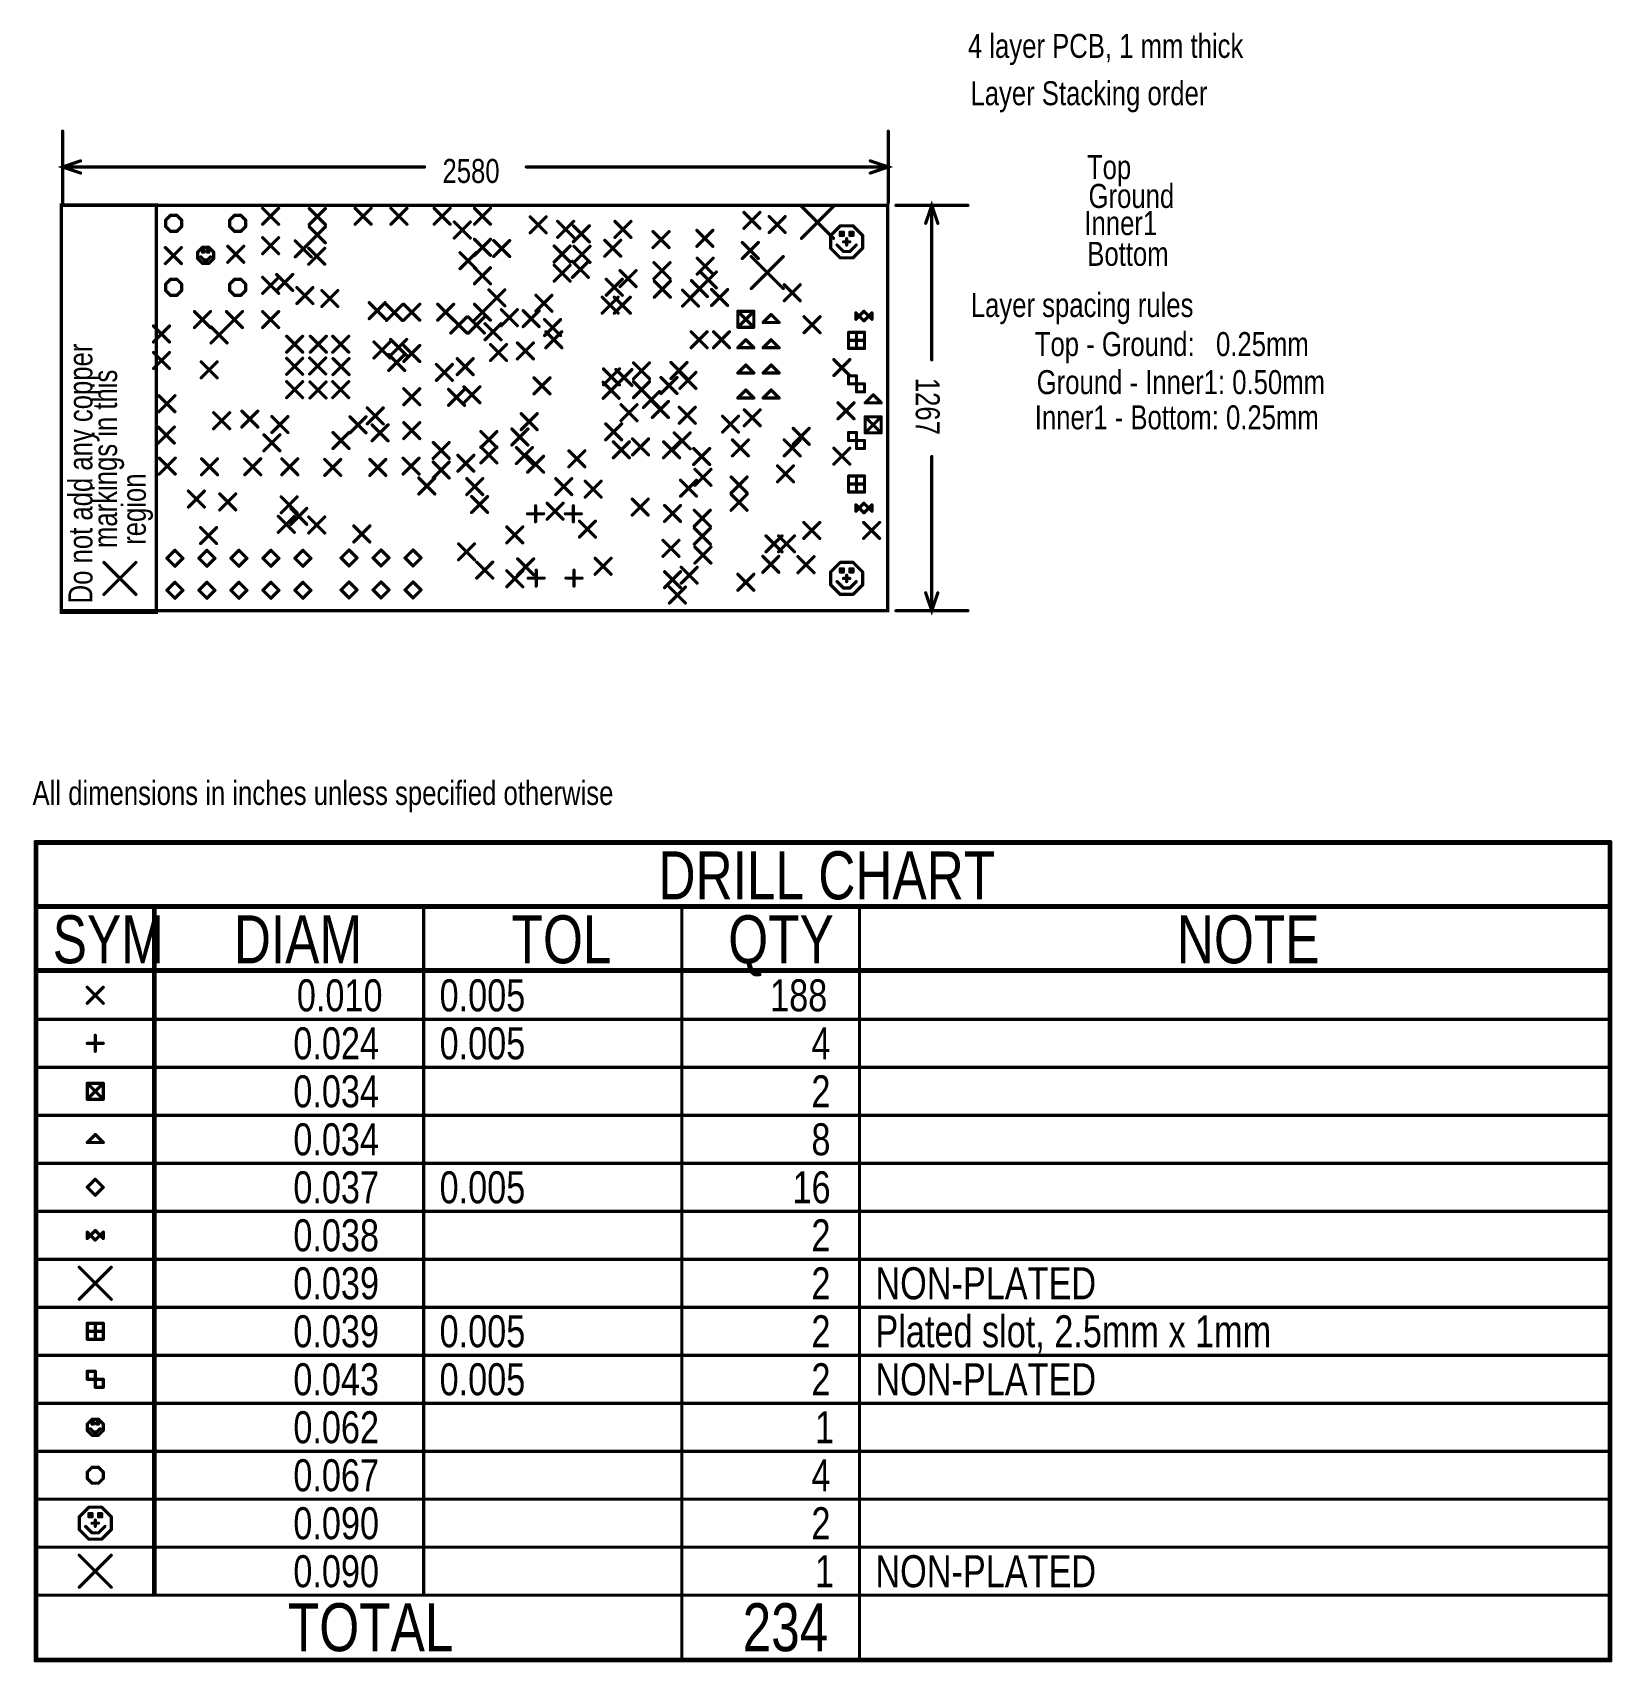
# Model space of a CAD drawing. Extents: x 0.84 to 5.77, y -2.68 to 2.41.
import ezdxf

# ---------------------------------------------------------------- set-up
doc = ezdxf.new("R2010")
doc.units = 0

msp = doc.modelspace()

# ---------------------------------------------------------------- texts
at = {"layer": 'DRD', "width": 0.8}
for s, height, p in [('2580', 0.075, (2.117, 1.94)), ('All dimensions in inches unless specified otherwise', 0.075, (0.836, -0.004)), ('DRILL CHART', 0.15, (2.792, -0.299)), ('SYM', 0.15, (0.899, -0.499)), ('DIAM', 0.15, (1.465, -0.499)), ('TOL', 0.15, (2.333, -0.499)), ('QTY', 0.15, (3.01, -0.499)), ('NOTE', 0.15, (4.412, -0.499)), ('0.010', 0.1, (1.662, -0.649)), ('0.005', 0.1, (2.108, -0.649)), ('188', 0.1, (3.141, -0.649)), ('0.024', 0.1, (1.651, -0.799)), ('0.005', 0.1, (2.108, -0.799)), ('4', 0.1, (3.27, -0.799)), ('0.034', 0.1, (1.651, -0.949)), ('2', 0.1, (3.27, -0.949)), ('0.034', 0.1, (1.651, -1.099)), ('8', 0.1, (3.27, -1.099)), ('0.037', 0.1, (1.651, -1.249)), ('0.005', 0.1, (2.108, -1.249)), ('16', 0.1, (3.211, -1.249)), ('0.038', 0.1, (1.651, -1.399)), ('2', 0.1, (3.27, -1.399)), ('0.039', 0.1, (1.651, -1.549)), ('2', 0.1, (3.27, -1.549)), ('NON-PLATED', 0.1, (3.47, -1.549)), ('0.039', 0.1, (1.651, -1.699)), ('0.005', 0.1, (2.108, -1.699)), ('2', 0.1, (3.27, -1.699)), ('Plated slot, 2.5mm x 1mm', 0.1, (3.47, -1.699)), ('0.043', 0.1, (1.651, -1.849)), ('0.005', 0.1, (2.108, -1.849)), ('2', 0.1, (3.27, -1.849)), ('NON-PLATED', 0.1, (3.47, -1.849)), ('0.062', 0.1, (1.651, -1.999)), ('1', 0.1, (3.281, -1.999)), ('0.067', 0.1, (1.651, -2.149)), ('4', 0.1, (3.27, -2.149)), ('0.090', 0.1, (1.651, -2.299)), ('2', 0.1, (3.27, -2.299)), ('0.090', 0.1, (1.651, -2.449)), ('1', 0.1, (3.281, -2.449)), ('NON-PLATED', 0.1, (3.47, -2.449)), ('TOTAL', 0.15, (1.634, -2.649)), ('234', 0.15, (3.055, -2.649))]:
    msp.add_text(s, height=height, dxfattribs=at).set_placement(p)
msp.add_text('1267', height=0.075, rotation=270, dxfattribs=at).set_placement((3.596, 1.331))
at = {"layer": 'FAB', "width": 0.8}
for s, p in [('4 layer PCB, 1 mm thick', (3.759, 2.331)), ('Layer Stacking order', (3.767, 2.183)), ('Top', (4.131, 1.952)), ('Ground', (4.136, 1.862)), ('Inner1', (4.123, 1.777)), ('Bottom', (4.132, 1.681)), ('Layer spacing rules', (3.768, 1.521)), ('Top - Ground:   0.25mm', (3.968, 1.399)), ('Ground - Inner1: 0.50mm', (3.974, 1.28)), ('Inner1 - Bottom: 0.25mm', (3.968, 1.17))]:
    msp.add_text(s, height=0.075, dxfattribs=at).set_placement(p)
for s, p in [('Do not add any copper ', (1.023, 0.626)), ('markings in this ', (1.1, 0.799)), ('region', (1.19, 0.809))]:
    msp.add_text(s, height=0.075, rotation=90, dxfattribs=at).set_placement(p)

# ---------------------------------------------------------------- linework, layer by layer
at = {"const_width": 0.01}
msp.add_lwpolyline([(1.228, 1.87), (0.926, 1.87), (0.926, 0.603), (3.508, 0.603), (3.508, 1.87), (1.228, 1.87)], close=True, dxfattribs=at)
at = {"const_width": 0.005}
for points in [[(0.9235, 1.87, 1), (0.9285, 1.87, 1)], [(1.2255, 1.87, 1), (1.2305, 1.87, 1)], [(1.2255, 1.87, 1), (1.2305, 1.87, 1)], [(3.5055, 1.87, 1), (3.5105, 1.87, 1)], [(0.9235, 0.603, 1), (0.9285, 0.603, 1)], [(3.5055, 0.603, 1), (3.5105, 0.603, 1)]]:
    msp.add_lwpolyline(points, format="xyb", close=True, dxfattribs=at)
at = {"layer": 'DRD', "const_width": 0.01}
for points in [[(0.93, 2.102), (0.93, 1.877)], [(3.51, 2.102), (3.51, 1.877)], [(0.93, 1.99), (2.061, 1.99)], [(3.51, 1.99), (2.379, 1.99)], [(3.665, 1.814), (3.646, 1.87), (3.627, 1.814)], [(1.252, 1.824), (1.267, 1.839)], [(1.267, 1.839), (1.287, 1.839)], [(1.287, 1.839), (1.302, 1.824)], [(1.452, 1.824), (1.467, 1.839)], [(1.467, 1.839), (1.487, 1.839)], [(1.487, 1.839), (1.502, 1.824)], [(1.555, 1.861), (1.605, 1.811)], [(1.555, 1.811), (1.605, 1.861)], [(1.701, 1.86), (1.751, 1.81)], [(1.701, 1.81), (1.751, 1.86)], [(1.844, 1.861), (1.894, 1.811)], [(1.844, 1.811), (1.894, 1.861)], [(1.956, 1.861), (2.006, 1.811)], [(1.956, 1.811), (2.006, 1.861)], [(2.091, 1.861), (2.141, 1.811)], [(2.091, 1.811), (2.141, 1.861)], [(2.217, 1.861), (2.267, 1.811)], [(2.217, 1.811), (2.267, 1.861)], [(2.391, 1.834), (2.441, 1.784)], [(2.391, 1.784), (2.441, 1.834)], [(2.391, 1.834), (2.441, 1.784)], [(2.391, 1.784), (2.441, 1.834)], [(3.059, 1.848), (3.109, 1.798)], [(3.059, 1.798), (3.109, 1.848)], [(3.138, 1.835), (3.188, 1.785)], [(3.138, 1.785), (3.188, 1.835)], [(3.138, 1.835), (3.188, 1.785)], [(3.138, 1.785), (3.188, 1.835)], [(3.239, 1.867), (3.339, 1.767)], [(3.239, 1.767), (3.339, 1.867)], [(3.759, 1.87), (3.534, 1.87)], [(3.646, 1.87), (3.646, 1.387)], [(1.252, 1.804), (1.252, 1.824)], [(1.267, 1.789), (1.252, 1.804)], [(1.287, 1.789), (1.267, 1.789)], [(1.302, 1.804), (1.287, 1.789)], [(1.302, 1.824), (1.302, 1.804)], [(1.452, 1.804), (1.452, 1.824)], [(1.467, 1.789), (1.452, 1.804)], [(1.487, 1.789), (1.467, 1.789)], [(1.502, 1.804), (1.487, 1.789)], [(1.502, 1.824), (1.502, 1.804)], [(1.701, 1.803), (1.751, 1.753)], [(1.701, 1.753), (1.751, 1.803)], [(1.701, 1.803), (1.751, 1.753)], [(1.701, 1.753), (1.751, 1.803)], [(2.154, 1.818), (2.204, 1.768)], [(2.154, 1.768), (2.204, 1.818)], [(2.477, 1.82), (2.527, 1.77)], [(2.477, 1.77), (2.527, 1.82)], [(2.526, 1.806), (2.576, 1.756)], [(2.526, 1.756), (2.576, 1.806)], [(2.656, 1.82), (2.706, 1.77)], [(2.656, 1.77), (2.706, 1.82)], [(2.775, 1.788), (2.825, 1.738)], [(2.775, 1.738), (2.825, 1.788)], [(2.775, 1.788), (2.825, 1.738)], [(2.775, 1.738), (2.825, 1.788)], [(2.775, 1.788), (2.825, 1.738)], [(2.775, 1.738), (2.825, 1.788)], [(2.912, 1.792), (2.962, 1.742)], [(2.912, 1.742), (2.962, 1.792)], [(2.912, 1.792), (2.962, 1.742)], [(2.912, 1.742), (2.962, 1.792)], [(3.33, 1.776), (3.36, 1.806)], [(3.36, 1.806), (3.4, 1.806)], [(3.36, 1.786), (3.37, 1.786)], [(3.36, 1.776), (3.36, 1.786)], [(3.37, 1.786), (3.37, 1.776)], [(3.39, 1.786), (3.4, 1.786)], [(3.39, 1.776), (3.39, 1.786)], [(3.4, 1.806), (3.43, 1.776)], [(3.4, 1.786), (3.4, 1.776)], [(1.251, 1.738), (1.301, 1.688)], [(1.251, 1.688), (1.301, 1.738)], [(1.352, 1.724), (1.367, 1.739)], [(1.367, 1.739), (1.387, 1.739)], [(1.367, 1.729), (1.372, 1.729)], [(1.367, 1.724), (1.367, 1.729)], [(1.372, 1.729), (1.372, 1.724)], [(1.382, 1.729), (1.387, 1.729)], [(1.382, 1.724), (1.382, 1.729)], [(1.387, 1.739), (1.402, 1.724)], [(1.387, 1.729), (1.387, 1.724)], [(1.446, 1.742), (1.496, 1.692)], [(1.446, 1.692), (1.496, 1.742)], [(1.555, 1.769), (1.605, 1.719)], [(1.555, 1.719), (1.605, 1.769)], [(1.657, 1.759), (1.707, 1.709)], [(1.657, 1.709), (1.707, 1.759)], [(1.657, 1.759), (1.707, 1.709)], [(1.657, 1.709), (1.707, 1.759)], [(1.699, 1.736), (1.749, 1.686)], [(1.699, 1.686), (1.749, 1.736)], [(1.699, 1.736), (1.749, 1.686)], [(1.699, 1.686), (1.749, 1.736)], [(2.217, 1.764), (2.267, 1.714)], [(2.217, 1.714), (2.267, 1.764)], [(2.277, 1.76), (2.327, 1.71)], [(2.277, 1.71), (2.327, 1.76)], [(2.466, 1.743), (2.516, 1.693)], [(2.466, 1.693), (2.516, 1.743)], [(2.528, 1.742), (2.578, 1.692)], [(2.528, 1.692), (2.578, 1.742)], [(2.528, 1.742), (2.578, 1.692)], [(2.528, 1.692), (2.578, 1.742)], [(2.624, 1.761), (2.674, 1.711)], [(2.624, 1.711), (2.674, 1.761)], [(2.624, 1.761), (2.674, 1.711)], [(2.624, 1.711), (2.674, 1.761)], [(3.054, 1.754), (3.104, 1.704)], [(3.054, 1.704), (3.104, 1.754)], [(3.054, 1.754), (3.104, 1.704)], [(3.054, 1.704), (3.104, 1.754)], [(3.33, 1.736), (3.33, 1.776)], [(3.36, 1.706), (3.33, 1.736)], [(3.35, 1.746), (3.37, 1.726)], [(3.37, 1.776), (3.36, 1.776)], [(3.37, 1.756), (3.39, 1.756)], [(3.38, 1.746), (3.38, 1.766)], [(3.4, 1.776), (3.39, 1.776)], [(3.39, 1.726), (3.41, 1.746)], [(3.43, 1.736), (3.4, 1.706)], [(3.43, 1.776), (3.43, 1.736)], [(1.352, 1.704), (1.352, 1.724)], [(1.367, 1.689), (1.352, 1.704)], [(1.362, 1.709), (1.372, 1.699)], [(1.372, 1.724), (1.367, 1.724)], [(1.387, 1.689), (1.367, 1.689)], [(1.372, 1.699), (1.382, 1.699)], [(1.387, 1.724), (1.382, 1.724)], [(1.382, 1.699), (1.392, 1.709)], [(1.402, 1.704), (1.387, 1.689)], [(1.402, 1.724), (1.402, 1.704)], [(2.172, 1.722), (2.222, 1.672)], [(2.172, 1.672), (2.222, 1.722)], [(2.172, 1.722), (2.222, 1.672)], [(2.172, 1.672), (2.222, 1.722)], [(2.466, 1.683), (2.516, 1.633)], [(2.466, 1.633), (2.516, 1.683)], [(2.523, 1.695), (2.573, 1.645)], [(2.523, 1.645), (2.573, 1.695)], [(2.778, 1.691), (2.828, 1.641)], [(2.778, 1.641), (2.828, 1.691)], [(2.913, 1.705), (2.963, 1.655)], [(2.913, 1.655), (2.963, 1.705)], [(3.082, 1.71), (3.182, 1.61)], [(3.082, 1.61), (3.182, 1.71)], [(3.4, 1.706), (3.36, 1.706)], [(3.37, 1.726), (3.39, 1.726)], [(1.252, 1.624), (1.267, 1.639)], [(1.267, 1.639), (1.287, 1.639)], [(1.287, 1.639), (1.302, 1.624)], [(1.452, 1.624), (1.467, 1.639)], [(1.467, 1.639), (1.487, 1.639)], [(1.487, 1.639), (1.502, 1.624)], [(1.555, 1.645), (1.605, 1.595)], [(1.555, 1.595), (1.605, 1.645)], [(1.599, 1.654), (1.649, 1.604)], [(1.599, 1.604), (1.649, 1.654)], [(2.217, 1.675), (2.267, 1.625)], [(2.217, 1.625), (2.267, 1.675)], [(2.629, 1.639), (2.679, 1.589)], [(2.629, 1.589), (2.679, 1.639)], [(2.672, 1.666), (2.722, 1.616)], [(2.672, 1.616), (2.722, 1.666)], [(2.779, 1.633), (2.829, 1.583)], [(2.779, 1.583), (2.829, 1.633)], [(2.779, 1.633), (2.829, 1.583)], [(2.779, 1.583), (2.829, 1.633)], [(2.779, 1.633), (2.829, 1.583)], [(2.779, 1.583), (2.829, 1.633)], [(2.895, 1.635), (2.945, 1.585)], [(2.895, 1.585), (2.945, 1.635)], [(2.923, 1.662), (2.973, 1.612)], [(2.923, 1.612), (2.973, 1.662)], [(1.252, 1.604), (1.252, 1.624)], [(1.267, 1.589), (1.252, 1.604)], [(1.287, 1.589), (1.267, 1.589)], [(1.302, 1.604), (1.287, 1.589)], [(1.302, 1.624), (1.302, 1.604)], [(1.452, 1.604), (1.452, 1.624)], [(1.467, 1.589), (1.452, 1.604)], [(1.487, 1.589), (1.467, 1.589)], [(1.502, 1.604), (1.487, 1.589)], [(1.502, 1.624), (1.502, 1.604)], [(1.662, 1.613), (1.712, 1.563)], [(1.662, 1.563), (1.712, 1.613)], [(1.662, 1.613), (1.712, 1.563)], [(1.662, 1.563), (1.712, 1.613)], [(1.74, 1.604), (1.79, 1.554)], [(1.74, 1.554), (1.79, 1.604)], [(2.262, 1.606), (2.312, 1.556)], [(2.262, 1.556), (2.312, 1.606)], [(2.262, 1.606), (2.312, 1.556)], [(2.262, 1.556), (2.312, 1.606)], [(2.409, 1.589), (2.459, 1.539)], [(2.409, 1.539), (2.459, 1.589)], [(2.616, 1.583), (2.666, 1.533)], [(2.616, 1.533), (2.666, 1.583)], [(2.654, 1.583), (2.704, 1.533)], [(2.654, 1.533), (2.704, 1.583)], [(2.867, 1.605), (2.917, 1.555)], [(2.867, 1.555), (2.917, 1.605)], [(2.958, 1.607), (3.008, 1.557)], [(2.958, 1.557), (3.008, 1.607)], [(3.185, 1.622), (3.235, 1.572)], [(3.185, 1.572), (3.235, 1.622)], [(1.342, 1.538), (1.392, 1.488)], [(1.342, 1.488), (1.392, 1.538)], [(1.442, 1.538), (1.492, 1.488)], [(1.442, 1.488), (1.492, 1.538)], [(1.555, 1.538), (1.605, 1.488)], [(1.555, 1.488), (1.605, 1.538)], [(1.888, 1.566), (1.938, 1.516)], [(1.888, 1.516), (1.938, 1.566)], [(1.942, 1.56), (1.992, 1.51)], [(1.942, 1.51), (1.992, 1.56)], [(1.996, 1.561), (2.046, 1.511)], [(1.996, 1.511), (2.046, 1.561)], [(2.102, 1.561), (2.152, 1.511)], [(2.102, 1.511), (2.152, 1.561)], [(2.217, 1.561), (2.267, 1.511)], [(2.217, 1.511), (2.267, 1.561)], [(2.301, 1.544), (2.351, 1.494)], [(2.301, 1.494), (2.351, 1.544)], [(2.369, 1.541), (2.419, 1.491)], [(2.369, 1.491), (2.419, 1.541)], [(3.04, 1.539), (3.09, 1.489)], [(3.04, 1.489), (3.09, 1.539)], [(3.04, 1.539), (3.09, 1.539)], [(3.04, 1.489), (3.04, 1.539)], [(3.09, 1.539), (3.09, 1.489)], [(3.119, 1.504), (3.144, 1.529)], [(3.144, 1.529), (3.169, 1.504)], [(3.434, 1.539), (3.409, 1.514)], [(3.409, 1.534), (3.434, 1.509)], [(3.409, 1.514), (3.409, 1.534)], [(3.459, 1.514), (3.434, 1.539)], [(3.434, 1.509), (3.459, 1.534)], [(3.459, 1.534), (3.459, 1.514)], [(1.214, 1.493), (1.264, 1.443)], [(1.214, 1.443), (1.264, 1.493)], [(1.394, 1.49), (1.444, 1.44)], [(1.394, 1.44), (1.444, 1.49)], [(1.394, 1.49), (1.444, 1.44)], [(1.394, 1.44), (1.444, 1.49)], [(1.394, 1.49), (1.444, 1.44)], [(1.394, 1.44), (1.444, 1.49)], [(2.143, 1.521), (2.193, 1.471)], [(2.143, 1.471), (2.193, 1.521)], [(2.198, 1.521), (2.248, 1.471)], [(2.198, 1.471), (2.248, 1.521)], [(2.25, 1.5), (2.3, 1.45)], [(2.25, 1.45), (2.3, 1.5)], [(2.436, 1.513), (2.486, 1.463)], [(2.436, 1.463), (2.486, 1.513)], [(2.44, 1.475), (2.49, 1.425)], [(2.44, 1.425), (2.49, 1.475)], [(2.894, 1.475), (2.944, 1.425)], [(2.894, 1.425), (2.944, 1.475)], [(2.894, 1.475), (2.944, 1.425)], [(2.894, 1.425), (2.944, 1.475)], [(2.894, 1.475), (2.944, 1.425)], [(2.894, 1.425), (2.944, 1.475)], [(2.964, 1.475), (3.014, 1.425)], [(2.964, 1.425), (3.014, 1.475)], [(2.964, 1.475), (3.014, 1.425)], [(2.964, 1.425), (3.014, 1.475)], [(3.09, 1.489), (3.04, 1.489)], [(3.169, 1.504), (3.119, 1.504)], [(3.247, 1.522), (3.297, 1.472)], [(3.247, 1.472), (3.297, 1.522)], [(3.386, 1.473), (3.436, 1.473)], [(3.386, 1.423), (3.386, 1.473)], [(3.411, 1.423), (3.411, 1.473)], [(3.436, 1.473), (3.436, 1.423)], [(1.63, 1.461), (1.68, 1.411)], [(1.63, 1.411), (1.68, 1.461)], [(1.704, 1.461), (1.754, 1.411)], [(1.704, 1.411), (1.754, 1.461)], [(1.774, 1.461), (1.824, 1.411)], [(1.774, 1.411), (1.824, 1.461)], [(1.903, 1.443), (1.953, 1.393)], [(1.903, 1.393), (1.953, 1.443)], [(1.903, 1.443), (1.953, 1.393)], [(1.903, 1.393), (1.953, 1.443)], [(1.955, 1.451), (2.005, 1.401)], [(1.955, 1.401), (2.005, 1.451)], [(1.996, 1.432), (2.046, 1.382)], [(1.996, 1.382), (2.046, 1.432)], [(2.267, 1.435), (2.317, 1.385)], [(2.267, 1.385), (2.317, 1.435)], [(2.351, 1.44), (2.401, 1.39)], [(2.351, 1.39), (2.401, 1.44)], [(3.04, 1.425), (3.065, 1.45)], [(3.09, 1.425), (3.04, 1.425)], [(3.065, 1.45), (3.09, 1.425)], [(3.119, 1.425), (3.144, 1.45)], [(3.169, 1.425), (3.119, 1.425)], [(3.144, 1.45), (3.169, 1.425)], [(3.386, 1.448), (3.436, 1.448)], [(3.436, 1.423), (3.386, 1.423)], [(1.214, 1.41), (1.264, 1.36)], [(1.214, 1.36), (1.264, 1.41)], [(1.363, 1.381), (1.413, 1.331)], [(1.363, 1.331), (1.413, 1.381)], [(1.63, 1.392), (1.68, 1.342)], [(1.63, 1.342), (1.68, 1.392)], [(1.702, 1.393), (1.752, 1.343)], [(1.702, 1.343), (1.752, 1.393)], [(1.775, 1.391), (1.825, 1.341)], [(1.775, 1.341), (1.825, 1.391)], [(1.949, 1.404), (1.999, 1.354)], [(1.949, 1.354), (1.999, 1.404)], [(2.098, 1.373), (2.148, 1.323)], [(2.098, 1.323), (2.148, 1.373)], [(2.163, 1.391), (2.213, 1.341)], [(2.163, 1.341), (2.213, 1.391)], [(2.714, 1.378), (2.764, 1.328)], [(2.714, 1.328), (2.764, 1.378)], [(2.714, 1.378), (2.764, 1.328)], [(2.714, 1.328), (2.764, 1.378)], [(2.831, 1.379), (2.881, 1.329)], [(2.831, 1.329), (2.881, 1.379)], [(2.831, 1.379), (2.881, 1.329)], [(2.831, 1.329), (2.881, 1.379)], [(3.04, 1.346), (3.065, 1.371)], [(3.065, 1.371), (3.09, 1.346)], [(3.119, 1.346), (3.144, 1.371)], [(3.144, 1.371), (3.169, 1.346)], [(3.34, 1.388), (3.39, 1.338)], [(3.34, 1.338), (3.39, 1.388)], [(2.403, 1.331), (2.453, 1.281)], [(2.403, 1.281), (2.453, 1.331)], [(2.62, 1.359), (2.67, 1.309)], [(2.62, 1.309), (2.67, 1.359)], [(2.659, 1.357), (2.709, 1.307)], [(2.659, 1.307), (2.709, 1.357)], [(2.8, 1.332), (2.85, 1.282)], [(2.8, 1.282), (2.85, 1.332)], [(2.859, 1.348), (2.909, 1.298)], [(2.859, 1.298), (2.909, 1.348)], [(3.09, 1.346), (3.04, 1.346)], [(3.169, 1.346), (3.119, 1.346)], [(3.386, 1.337), (3.411, 1.337)], [(3.386, 1.312), (3.386, 1.337)], [(3.411, 1.337), (3.411, 1.287)], [(1.231, 1.275), (1.281, 1.225)], [(1.231, 1.225), (1.281, 1.275)], [(1.63, 1.319), (1.68, 1.269)], [(1.63, 1.269), (1.68, 1.319)], [(1.703, 1.318), (1.753, 1.268)], [(1.703, 1.268), (1.753, 1.318)], [(1.774, 1.319), (1.824, 1.269)], [(1.774, 1.269), (1.824, 1.319)], [(1.996, 1.297), (2.046, 1.247)], [(1.996, 1.247), (2.046, 1.297)], [(2.136, 1.295), (2.186, 1.245)], [(2.136, 1.245), (2.186, 1.295)], [(2.184, 1.303), (2.234, 1.253)], [(2.184, 1.253), (2.234, 1.303)], [(2.619, 1.317), (2.669, 1.267)], [(2.619, 1.267), (2.669, 1.317)], [(2.714, 1.319), (2.764, 1.269)], [(2.714, 1.269), (2.764, 1.319)], [(2.745, 1.288), (2.795, 1.238)], [(2.745, 1.238), (2.795, 1.288)], [(3.04, 1.268), (3.065, 1.293)], [(3.065, 1.293), (3.09, 1.268)], [(3.119, 1.268), (3.144, 1.293)], [(3.144, 1.293), (3.169, 1.268)], [(3.436, 1.312), (3.386, 1.312)], [(3.411, 1.287), (3.436, 1.287)], [(3.436, 1.287), (3.436, 1.312)], [(3.438, 1.253), (3.463, 1.278)], [(3.463, 1.278), (3.488, 1.253)], [(1.402, 1.222), (1.452, 1.172)], [(1.402, 1.172), (1.452, 1.222)], [(1.49, 1.227), (1.54, 1.177)], [(1.49, 1.177), (1.54, 1.227)], [(1.49, 1.227), (1.54, 1.177)], [(1.49, 1.177), (1.54, 1.227)], [(1.882, 1.237), (1.932, 1.187)], [(1.882, 1.187), (1.932, 1.237)], [(2.363, 1.219), (2.413, 1.169)], [(2.363, 1.169), (2.413, 1.219)], [(2.675, 1.247), (2.725, 1.197)], [(2.675, 1.197), (2.725, 1.247)], [(2.773, 1.257), (2.823, 1.207)], [(2.773, 1.207), (2.823, 1.257)], [(2.773, 1.257), (2.823, 1.207)], [(2.773, 1.207), (2.823, 1.257)], [(2.857, 1.239), (2.907, 1.189)], [(2.857, 1.189), (2.907, 1.239)], [(3.09, 1.268), (3.04, 1.268)], [(3.06, 1.231), (3.11, 1.181)], [(3.06, 1.181), (3.11, 1.231)], [(3.169, 1.268), (3.119, 1.268)], [(3.353, 1.253), (3.403, 1.203)], [(3.353, 1.203), (3.403, 1.253)], [(3.488, 1.253), (3.438, 1.253)], [(1.229, 1.177), (1.279, 1.127)], [(1.229, 1.127), (1.279, 1.177)], [(1.584, 1.21), (1.634, 1.16)], [(1.584, 1.16), (1.634, 1.21)], [(1.828, 1.209), (1.878, 1.159)], [(1.828, 1.159), (1.878, 1.209)], [(1.897, 1.184), (1.947, 1.134)], [(1.897, 1.134), (1.947, 1.184)], [(1.897, 1.184), (1.947, 1.134)], [(1.897, 1.134), (1.947, 1.184)], [(1.996, 1.191), (2.046, 1.141)], [(1.996, 1.141), (2.046, 1.191)], [(2.334, 1.171), (2.384, 1.121)], [(2.334, 1.121), (2.384, 1.171)], [(2.627, 1.187), (2.677, 1.137)], [(2.627, 1.137), (2.677, 1.187)], [(2.992, 1.211), (3.042, 1.161)], [(2.992, 1.161), (3.042, 1.211)], [(3.213, 1.173), (3.263, 1.123)], [(3.213, 1.123), (3.263, 1.173)], [(3.438, 1.209), (3.488, 1.159)], [(3.438, 1.159), (3.488, 1.209)], [(3.438, 1.209), (3.488, 1.209)], [(3.438, 1.159), (3.438, 1.209)], [(3.488, 1.209), (3.488, 1.159)], [(1.559, 1.153), (1.609, 1.103)], [(1.559, 1.103), (1.609, 1.153)], [(1.559, 1.153), (1.609, 1.103)], [(1.559, 1.103), (1.609, 1.153)], [(1.559, 1.153), (1.609, 1.103)], [(1.559, 1.103), (1.609, 1.153)], [(1.775, 1.16), (1.825, 1.11)], [(1.775, 1.11), (1.825, 1.16)], [(2.088, 1.129), (2.138, 1.079)], [(2.088, 1.079), (2.138, 1.129)], [(2.237, 1.163), (2.287, 1.113)], [(2.237, 1.113), (2.287, 1.163)], [(2.651, 1.131), (2.701, 1.081)], [(2.651, 1.081), (2.701, 1.131)], [(2.711, 1.14), (2.761, 1.09)], [(2.711, 1.09), (2.761, 1.14)], [(2.808, 1.131), (2.858, 1.081)], [(2.808, 1.081), (2.858, 1.131)], [(2.841, 1.159), (2.891, 1.109)], [(2.841, 1.109), (2.891, 1.159)], [(3.023, 1.137), (3.073, 1.087)], [(3.023, 1.087), (3.073, 1.137)], [(3.185, 1.137), (3.235, 1.087)], [(3.185, 1.087), (3.235, 1.137)], [(3.386, 1.16), (3.411, 1.16)], [(3.386, 1.135), (3.386, 1.16)], [(3.436, 1.135), (3.386, 1.135)], [(3.411, 1.16), (3.411, 1.11)], [(3.436, 1.11), (3.436, 1.135)], [(3.488, 1.159), (3.438, 1.159)], [(1.232, 1.08), (1.282, 1.03)], [(1.232, 1.03), (1.282, 1.08)], [(1.364, 1.078), (1.414, 1.028)], [(1.364, 1.028), (1.414, 1.078)], [(1.499, 1.078), (1.549, 1.028)], [(1.499, 1.028), (1.549, 1.078)], [(1.615, 1.078), (1.665, 1.028)], [(1.615, 1.028), (1.665, 1.078)], [(1.749, 1.076), (1.799, 1.026)], [(1.749, 1.026), (1.799, 1.076)], [(1.89, 1.076), (1.94, 1.026)], [(1.89, 1.026), (1.94, 1.076)], [(1.994, 1.08), (2.044, 1.03)], [(1.994, 1.03), (2.044, 1.08)], [(2.088, 1.068), (2.138, 1.018)], [(2.088, 1.018), (2.138, 1.068)], [(2.165, 1.089), (2.215, 1.039)], [(2.165, 1.039), (2.215, 1.089)], [(2.237, 1.115), (2.287, 1.065)], [(2.237, 1.065), (2.287, 1.115)], [(2.348, 1.113), (2.398, 1.063)], [(2.348, 1.063), (2.398, 1.113)], [(2.383, 1.086), (2.433, 1.036)], [(2.383, 1.036), (2.433, 1.086)], [(2.512, 1.103), (2.562, 1.053)], [(2.512, 1.053), (2.562, 1.103)], [(2.902, 1.11), (2.952, 1.06)], [(2.902, 1.06), (2.952, 1.11)], [(2.902, 1.11), (2.952, 1.06)], [(2.902, 1.06), (2.952, 1.11)], [(3.34, 1.111), (3.39, 1.061)], [(3.34, 1.061), (3.39, 1.111)], [(3.411, 1.11), (3.436, 1.11)], [(3.646, 0.603), (3.646, 1.085)], [(2.043, 1.018), (2.093, 0.968)], [(2.043, 0.968), (2.093, 1.018)], [(2.193, 1.016), (2.243, 0.966)], [(2.193, 0.966), (2.243, 1.016)], [(2.471, 1.016), (2.521, 0.966)], [(2.471, 0.966), (2.521, 1.016)], [(2.906, 1.045), (2.956, 0.995)], [(2.906, 0.995), (2.956, 1.045)], [(2.906, 1.045), (2.956, 0.995)], [(2.906, 0.995), (2.956, 1.045)], [(3.019, 1.021), (3.069, 0.971)], [(3.019, 0.971), (3.069, 1.021)], [(3.164, 1.056), (3.214, 1.006)], [(3.164, 1.006), (3.214, 1.056)], [(3.164, 1.056), (3.214, 1.006)], [(3.164, 1.006), (3.214, 1.056)], [(3.386, 1.024), (3.436, 1.024)], [(3.386, 0.974), (3.386, 1.024)], [(3.411, 0.974), (3.411, 1.024)], [(3.436, 1.024), (3.436, 0.974)], [(1.323, 0.977), (1.373, 0.927)], [(1.323, 0.927), (1.373, 0.977)], [(1.323, 0.977), (1.373, 0.927)], [(1.323, 0.927), (1.373, 0.977)], [(1.421, 0.968), (1.471, 0.918)], [(1.421, 0.918), (1.471, 0.968)], [(2.563, 1.008), (2.613, 0.958)], [(2.563, 0.958), (2.613, 1.008)], [(2.861, 1.011), (2.911, 0.961)], [(2.861, 0.961), (2.911, 1.011)], [(3.019, 0.967), (3.069, 0.917)], [(3.019, 0.917), (3.069, 0.967)], [(3.386, 0.999), (3.436, 0.999)], [(3.436, 0.974), (3.386, 0.974)], [(1.613, 0.959), (1.663, 0.909)], [(1.613, 0.909), (1.663, 0.959)], [(1.643, 0.923), (1.693, 0.873)], [(1.643, 0.873), (1.693, 0.923)], [(2.208, 0.96), (2.258, 0.91)], [(2.208, 0.91), (2.258, 0.96)], [(2.408, 0.881), (2.408, 0.931)], [(2.444, 0.939), (2.494, 0.889)], [(2.444, 0.889), (2.494, 0.939)], [(2.526, 0.881), (2.526, 0.931)], [(2.71, 0.952), (2.76, 0.902)], [(2.71, 0.902), (2.76, 0.952)], [(2.811, 0.932), (2.861, 0.882)], [(2.811, 0.882), (2.861, 0.932)], [(2.904, 0.917), (2.954, 0.867)], [(2.904, 0.867), (2.954, 0.917)], [(2.904, 0.917), (2.954, 0.867)], [(2.904, 0.867), (2.954, 0.917)], [(3.434, 0.939), (3.409, 0.914)], [(3.409, 0.934), (3.434, 0.909)], [(3.409, 0.914), (3.409, 0.934)], [(3.459, 0.914), (3.434, 0.939)], [(3.434, 0.909), (3.459, 0.934)], [(3.459, 0.934), (3.459, 0.914)], [(1.361, 0.863), (1.411, 0.813)], [(1.361, 0.813), (1.411, 0.863)], [(1.604, 0.898), (1.654, 0.848)], [(1.604, 0.848), (1.654, 0.898)], [(1.699, 0.896), (1.749, 0.846)], [(1.699, 0.846), (1.749, 0.896)], [(1.84, 0.868), (1.89, 0.818)], [(1.84, 0.818), (1.89, 0.868)], [(2.318, 0.865), (2.368, 0.815)], [(2.318, 0.815), (2.368, 0.865)], [(2.318, 0.865), (2.368, 0.815)], [(2.318, 0.815), (2.368, 0.865)], [(2.383, 0.906), (2.433, 0.906)], [(2.501, 0.906), (2.551, 0.906)], [(2.545, 0.883), (2.595, 0.833)], [(2.545, 0.833), (2.595, 0.883)], [(2.545, 0.883), (2.595, 0.833)], [(2.545, 0.833), (2.595, 0.883)], [(2.545, 0.883), (2.595, 0.833)], [(2.545, 0.833), (2.595, 0.883)], [(2.904, 0.861), (2.954, 0.811)], [(2.904, 0.811), (2.954, 0.861)], [(3.246, 0.879), (3.296, 0.829)], [(3.246, 0.829), (3.296, 0.879)], [(3.433, 0.879), (3.483, 0.829)], [(3.433, 0.829), (3.483, 0.879)], [(2.167, 0.812), (2.217, 0.762)], [(2.167, 0.762), (2.217, 0.812)], [(2.806, 0.823), (2.856, 0.773)], [(2.806, 0.773), (2.856, 0.823)], [(3.128, 0.837), (3.178, 0.787)], [(3.128, 0.787), (3.178, 0.837)], [(3.167, 0.837), (3.217, 0.787)], [(3.167, 0.787), (3.217, 0.837)], [(1.256, 0.767), (1.281, 0.792)], [(1.281, 0.742), (1.256, 0.767)], [(1.281, 0.792), (1.306, 0.767)], [(1.306, 0.767), (1.281, 0.742)], [(1.356, 0.767), (1.381, 0.792)], [(1.381, 0.742), (1.356, 0.767)], [(1.381, 0.792), (1.406, 0.767)], [(1.406, 0.767), (1.381, 0.742)], [(1.456, 0.767), (1.481, 0.792)], [(1.481, 0.742), (1.456, 0.767)], [(1.481, 0.792), (1.506, 0.767)], [(1.506, 0.767), (1.481, 0.742)], [(1.556, 0.767), (1.581, 0.792)], [(1.581, 0.742), (1.556, 0.767)], [(1.581, 0.792), (1.606, 0.767)], [(1.606, 0.767), (1.581, 0.742)], [(1.656, 0.767), (1.681, 0.792)], [(1.681, 0.742), (1.656, 0.767)], [(1.681, 0.792), (1.706, 0.767)], [(1.706, 0.767), (1.681, 0.742)], [(1.8, 0.768), (1.825, 0.793)], [(1.825, 0.743), (1.8, 0.768)], [(1.825, 0.793), (1.85, 0.768)], [(1.85, 0.768), (1.825, 0.743)], [(1.9, 0.768), (1.925, 0.793)], [(1.925, 0.743), (1.9, 0.768)], [(1.925, 0.793), (1.95, 0.768)], [(1.95, 0.768), (1.925, 0.743)], [(2, 0.768), (2.025, 0.793)], [(2.025, 0.743), (2, 0.768)], [(2.025, 0.793), (2.05, 0.768)], [(2.05, 0.768), (2.025, 0.743)], [(2.352, 0.765), (2.402, 0.715)], [(2.352, 0.715), (2.402, 0.765)], [(2.594, 0.767), (2.644, 0.717)], [(2.594, 0.717), (2.644, 0.767)], [(2.594, 0.767), (2.644, 0.717)], [(2.594, 0.717), (2.644, 0.767)], [(2.906, 0.802), (2.956, 0.752)], [(2.906, 0.752), (2.956, 0.802)], [(2.906, 0.802), (2.956, 0.752)], [(2.906, 0.752), (2.956, 0.802)], [(3.118, 0.773), (3.168, 0.723)], [(3.118, 0.723), (3.168, 0.773)], [(3.228, 0.772), (3.278, 0.722)], [(3.228, 0.722), (3.278, 0.772)], [(3.228, 0.772), (3.278, 0.722)], [(3.228, 0.722), (3.278, 0.772)], [(1.059, 0.754), (1.159, 0.654)], [(1.059, 0.654), (1.159, 0.754)], [(2.224, 0.755), (2.274, 0.705)], [(2.224, 0.705), (2.274, 0.755)], [(2.224, 0.755), (2.274, 0.705)], [(2.224, 0.705), (2.274, 0.755)], [(2.318, 0.728), (2.368, 0.678)], [(2.318, 0.678), (2.368, 0.728)], [(2.318, 0.728), (2.368, 0.678)], [(2.318, 0.678), (2.368, 0.728)], [(2.41, 0.68), (2.41, 0.73)], [(2.528, 0.68), (2.528, 0.73)], [(2.811, 0.725), (2.861, 0.675)], [(2.811, 0.675), (2.861, 0.725)], [(2.863, 0.739), (2.913, 0.689)], [(2.863, 0.689), (2.913, 0.739)], [(2.863, 0.739), (2.913, 0.689)], [(2.863, 0.689), (2.913, 0.739)], [(3.04, 0.717), (3.09, 0.667)], [(3.04, 0.667), (3.09, 0.717)], [(3.04, 0.717), (3.09, 0.667)], [(3.04, 0.667), (3.09, 0.717)], [(3.33, 0.724), (3.36, 0.754)], [(3.33, 0.684), (3.33, 0.724)], [(3.36, 0.754), (3.4, 0.754)], [(3.36, 0.734), (3.37, 0.734)], [(3.36, 0.724), (3.36, 0.734)], [(3.37, 0.724), (3.36, 0.724)], [(3.37, 0.734), (3.37, 0.724)], [(3.38, 0.694), (3.38, 0.714)], [(3.39, 0.734), (3.4, 0.734)], [(3.39, 0.724), (3.39, 0.734)], [(3.4, 0.724), (3.39, 0.724)], [(3.4, 0.754), (3.43, 0.724)], [(3.4, 0.734), (3.4, 0.724)], [(3.43, 0.724), (3.43, 0.684)], [(1.256, 0.667), (1.281, 0.692)], [(1.281, 0.642), (1.256, 0.667)], [(1.281, 0.692), (1.306, 0.667)], [(1.306, 0.667), (1.281, 0.642)], [(1.356, 0.667), (1.381, 0.692)], [(1.381, 0.642), (1.356, 0.667)], [(1.381, 0.692), (1.406, 0.667)], [(1.406, 0.667), (1.381, 0.642)], [(1.456, 0.667), (1.481, 0.692)], [(1.481, 0.642), (1.456, 0.667)], [(1.481, 0.692), (1.506, 0.667)], [(1.506, 0.667), (1.481, 0.642)], [(1.556, 0.667), (1.581, 0.692)], [(1.581, 0.642), (1.556, 0.667)], [(1.581, 0.692), (1.606, 0.667)], [(1.606, 0.667), (1.581, 0.642)], [(1.656, 0.667), (1.681, 0.692)], [(1.681, 0.642), (1.656, 0.667)], [(1.681, 0.692), (1.706, 0.667)], [(1.706, 0.667), (1.681, 0.642)], [(1.8, 0.668), (1.825, 0.693)], [(1.825, 0.643), (1.8, 0.668)], [(1.825, 0.693), (1.85, 0.668)], [(1.85, 0.668), (1.825, 0.643)], [(1.9, 0.668), (1.925, 0.693)], [(1.925, 0.643), (1.9, 0.668)], [(1.925, 0.693), (1.95, 0.668)], [(1.95, 0.668), (1.925, 0.643)], [(2, 0.668), (2.025, 0.693)], [(2.025, 0.643), (2, 0.668)], [(2.025, 0.693), (2.05, 0.668)], [(2.05, 0.668), (2.025, 0.643)], [(2.385, 0.705), (2.435, 0.705)], [(2.503, 0.705), (2.553, 0.705)], [(2.826, 0.677), (2.876, 0.627)], [(2.826, 0.627), (2.876, 0.677)], [(3.36, 0.654), (3.33, 0.684)], [(3.35, 0.694), (3.37, 0.674)], [(3.37, 0.704), (3.39, 0.704)], [(3.37, 0.674), (3.39, 0.674)], [(3.39, 0.674), (3.41, 0.694)], [(3.43, 0.684), (3.4, 0.654)], [(3.627, 0.659), (3.646, 0.603), (3.665, 0.659)], [(3.4, 0.654), (3.36, 0.654)], [(3.759, 0.603), (3.534, 0.603)], [(0.844, -0.119), (5.768, -0.119)], [(0.844, -0.124), (0.844, -2.674)], [(0.849, -0.124), (0.849, -2.674)], [(0.849, -0.124), (5.763, -0.124)], [(5.763, -0.124), (5.763, -2.674)], [(5.768, -0.124), (5.768, -2.674)], [(0.849, -0.319), (5.763, -0.319)], [(0.849, -0.324), (5.763, -0.324)], [(1.214, -0.324), (1.214, -2.474)], [(1.219, -0.324), (1.219, -2.474)], [(2.058, -0.324), (2.058, -2.474)], [(2.865, -0.324), (2.865, -2.674)], [(3.42, -0.324), (3.42, -2.674)], [(0.849, -0.519), (5.763, -0.519)], [(0.849, -0.524), (5.763, -0.524)], [(1.007, -0.574), (1.057, -0.624)], [(1.007, -0.624), (1.057, -0.574)], [(0.849, -0.674), (5.763, -0.674)], [(1.007, -0.749), (1.057, -0.749)], [(1.032, -0.774), (1.032, -0.724)], [(0.849, -0.824), (5.763, -0.824)], [(1.007, -0.874), (1.057, -0.924)], [(1.007, -0.924), (1.057, -0.874)], [(1.007, -0.874), (1.057, -0.874)], [(1.007, -0.924), (1.007, -0.874)], [(1.057, -0.874), (1.057, -0.924)], [(1.057, -0.924), (1.007, -0.924)], [(0.849, -0.974), (5.763, -0.974)], [(1.007, -1.059), (1.032, -1.034)], [(1.057, -1.059), (1.007, -1.059)], [(1.032, -1.034), (1.057, -1.059)], [(0.849, -1.124), (5.763, -1.124)], [(1.007, -1.199), (1.032, -1.174)], [(1.032, -1.174), (1.057, -1.199)], [(1.032, -1.224), (1.007, -1.199)], [(1.057, -1.199), (1.032, -1.224)], [(0.849, -1.274), (5.763, -1.274)], [(1.032, -1.334), (1.007, -1.359)], [(1.007, -1.339), (1.032, -1.364)], [(1.007, -1.359), (1.007, -1.339)], [(1.057, -1.359), (1.032, -1.334)], [(1.032, -1.364), (1.057, -1.339)], [(1.057, -1.339), (1.057, -1.359)], [(0.849, -1.424), (5.763, -1.424)], [(0.982, -1.449), (1.082, -1.549)], [(0.982, -1.549), (1.082, -1.449)], [(0.849, -1.574), (5.763, -1.574)], [(1.007, -1.624), (1.057, -1.624)], [(1.007, -1.674), (1.007, -1.624)], [(1.032, -1.674), (1.032, -1.624)], [(1.057, -1.624), (1.057, -1.674)], [(1.007, -1.649), (1.057, -1.649)], [(1.057, -1.674), (1.007, -1.674)], [(0.849, -1.724), (5.763, -1.724)], [(1.007, -1.774), (1.032, -1.774)], [(1.007, -1.799), (1.007, -1.774)], [(1.032, -1.774), (1.032, -1.824)], [(1.057, -1.799), (1.007, -1.799)], [(1.032, -1.824), (1.057, -1.824)], [(1.057, -1.824), (1.057, -1.799)], [(0.849, -1.874), (5.763, -1.874)], [(1.007, -1.939), (1.022, -1.924)], [(1.007, -1.959), (1.007, -1.939)], [(1.022, -1.924), (1.042, -1.924)], [(1.022, -1.934), (1.027, -1.934)], [(1.022, -1.939), (1.022, -1.934)], [(1.027, -1.939), (1.022, -1.939)], [(1.027, -1.934), (1.027, -1.939)], [(1.037, -1.934), (1.042, -1.934)], [(1.037, -1.939), (1.037, -1.934)], [(1.042, -1.939), (1.037, -1.939)], [(1.042, -1.924), (1.057, -1.939)], [(1.042, -1.934), (1.042, -1.939)], [(1.057, -1.939), (1.057, -1.959)], [(1.022, -1.974), (1.007, -1.959)], [(1.017, -1.954), (1.027, -1.964)], [(1.042, -1.974), (1.022, -1.974)], [(1.027, -1.964), (1.037, -1.964)], [(1.037, -1.964), (1.047, -1.954)], [(1.057, -1.959), (1.042, -1.974)], [(0.849, -2.024), (5.763, -2.024)], [(1.007, -2.089), (1.022, -2.074)], [(1.007, -2.109), (1.007, -2.089)], [(1.022, -2.074), (1.042, -2.074)], [(1.042, -2.074), (1.057, -2.089)], [(1.057, -2.089), (1.057, -2.109)], [(1.022, -2.124), (1.007, -2.109)], [(1.042, -2.124), (1.022, -2.124)], [(1.057, -2.109), (1.042, -2.124)], [(0.849, -2.174), (5.763, -2.174)], [(0.982, -2.229), (1.012, -2.199)], [(0.982, -2.269), (0.982, -2.229)], [(1.012, -2.199), (1.052, -2.199)], [(1.012, -2.219), (1.022, -2.219)], [(1.012, -2.229), (1.012, -2.219)], [(1.022, -2.229), (1.012, -2.229)], [(1.022, -2.219), (1.022, -2.229)], [(1.032, -2.259), (1.032, -2.239)], [(1.042, -2.219), (1.052, -2.219)], [(1.042, -2.229), (1.042, -2.219)], [(1.052, -2.229), (1.042, -2.229)], [(1.052, -2.199), (1.082, -2.229)], [(1.052, -2.219), (1.052, -2.229)], [(1.082, -2.229), (1.082, -2.269)], [(1.012, -2.299), (0.982, -2.269)], [(1.002, -2.259), (1.022, -2.279)], [(1.022, -2.249), (1.042, -2.249)], [(1.022, -2.279), (1.042, -2.279)], [(1.042, -2.279), (1.062, -2.259)], [(1.082, -2.269), (1.052, -2.299)], [(0.849, -2.324), (5.763, -2.324)], [(1.052, -2.299), (1.012, -2.299)], [(0.982, -2.349), (1.082, -2.449)], [(0.982, -2.449), (1.082, -2.349)], [(0.849, -2.474), (5.763, -2.474)], [(0.844, -2.679), (5.768, -2.679)], [(0.849, -2.674), (5.763, -2.674)]]:
    msp.add_lwpolyline(points, dxfattribs=at)
at = {"layer": 'DRD', "const_width": 0.005}
for points in [[(0.9275, 2.102, 1), (0.9325, 2.102, 1)], [(3.5075, 2.102, 1), (3.5125, 2.102, 1)], [(0.9275, 1.99, 1), (0.9325, 1.99, 1)], [(0.9275, 1.99, 1), (0.9325, 1.99, 1)], [(0.9835, 2.009, 1), (0.9885, 2.009, 1)], [(2.0585, 1.99, 1), (2.0635, 1.99, 1)], [(2.3765, 1.99, 1), (2.3815, 1.99, 1)], [(3.4515, 2.009, 1), (3.4565, 2.009, 1)], [(3.5075, 1.99, 1), (3.5125, 1.99, 1)], [(3.5075, 1.99, 1), (3.5125, 1.99, 1)], [(0.9835, 1.971, 1), (0.9885, 1.971, 1)], [(3.4515, 1.971, 1), (3.4565, 1.971, 1)], [(0.9275, 1.877, 1), (0.9325, 1.877, 1)], [(1.2645, 1.839, 1), (1.2695, 1.839, 1)], [(1.2645, 1.839, 1), (1.2695, 1.839, 1)], [(1.2845, 1.839, 1), (1.2895, 1.839, 1)], [(1.2845, 1.839, 1), (1.2895, 1.839, 1)], [(1.4645, 1.839, 1), (1.4695, 1.839, 1)], [(1.4645, 1.839, 1), (1.4695, 1.839, 1)], [(1.4845, 1.839, 1), (1.4895, 1.839, 1)], [(1.4845, 1.839, 1), (1.4895, 1.839, 1)], [(1.5525, 1.861, 1), (1.5575, 1.861, 1)], [(1.6025, 1.861, 1), (1.6075, 1.861, 1)], [(1.6985, 1.86, 1), (1.7035, 1.86, 1)], [(1.7485, 1.86, 1), (1.7535, 1.86, 1)], [(1.8415, 1.861, 1), (1.8465, 1.861, 1)], [(1.8915, 1.861, 1), (1.8965, 1.861, 1)], [(1.9535, 1.861, 1), (1.9585, 1.861, 1)], [(2.0035, 1.861, 1), (2.0085, 1.861, 1)], [(2.0885, 1.861, 1), (2.0935, 1.861, 1)], [(2.1385, 1.861, 1), (2.1435, 1.861, 1)], [(2.2145, 1.861, 1), (2.2195, 1.861, 1)], [(2.2645, 1.861, 1), (2.2695, 1.861, 1)], [(2.3885, 1.834, 1), (2.3935, 1.834, 1)], [(2.3885, 1.834, 1), (2.3935, 1.834, 1)], [(2.4385, 1.834, 1), (2.4435, 1.834, 1)], [(2.4385, 1.834, 1), (2.4435, 1.834, 1)], [(3.0565, 1.848, 1), (3.0615, 1.848, 1)], [(3.1065, 1.848, 1), (3.1115, 1.848, 1)], [(3.1355, 1.835, 1), (3.1405, 1.835, 1)], [(3.1355, 1.835, 1), (3.1405, 1.835, 1)], [(3.1855, 1.835, 1), (3.1905, 1.835, 1)], [(3.1855, 1.835, 1), (3.1905, 1.835, 1)], [(3.2365, 1.867, 1), (3.2415, 1.867, 1)], [(3.3365, 1.867, 1), (3.3415, 1.867, 1)], [(3.5075, 1.877, 1), (3.5125, 1.877, 1)], [(3.5315, 1.87, 1), (3.5365, 1.87, 1)], [(3.6435, 1.87, 1), (3.6485, 1.87, 1)], [(3.6435, 1.87, 1), (3.6485, 1.87, 1)], [(3.7565, 1.87, 1), (3.7615, 1.87, 1)], [(1.2495, 1.824, 1), (1.2545, 1.824, 1)], [(1.2495, 1.824, 1), (1.2545, 1.824, 1)], [(1.2495, 1.804, 1), (1.2545, 1.804, 1)], [(1.2495, 1.804, 1), (1.2545, 1.804, 1)], [(1.2645, 1.789, 1), (1.2695, 1.789, 1)], [(1.2645, 1.789, 1), (1.2695, 1.789, 1)], [(1.2845, 1.789, 1), (1.2895, 1.789, 1)], [(1.2845, 1.789, 1), (1.2895, 1.789, 1)], [(1.2995, 1.824, 1), (1.3045, 1.824, 1)], [(1.2995, 1.824, 1), (1.3045, 1.824, 1)], [(1.2995, 1.804, 1), (1.3045, 1.804, 1)], [(1.2995, 1.804, 1), (1.3045, 1.804, 1)], [(1.4495, 1.824, 1), (1.4545, 1.824, 1)], [(1.4495, 1.824, 1), (1.4545, 1.824, 1)], [(1.4495, 1.804, 1), (1.4545, 1.804, 1)], [(1.4495, 1.804, 1), (1.4545, 1.804, 1)], [(1.4645, 1.789, 1), (1.4695, 1.789, 1)], [(1.4645, 1.789, 1), (1.4695, 1.789, 1)], [(1.4845, 1.789, 1), (1.4895, 1.789, 1)], [(1.4845, 1.789, 1), (1.4895, 1.789, 1)], [(1.4995, 1.824, 1), (1.5045, 1.824, 1)], [(1.4995, 1.824, 1), (1.5045, 1.824, 1)], [(1.4995, 1.804, 1), (1.5045, 1.804, 1)], [(1.4995, 1.804, 1), (1.5045, 1.804, 1)], [(1.5525, 1.811, 1), (1.5575, 1.811, 1)], [(1.6025, 1.811, 1), (1.6075, 1.811, 1)], [(1.6985, 1.81, 1), (1.7035, 1.81, 1)], [(1.6985, 1.803, 1), (1.7035, 1.803, 1)], [(1.6985, 1.803, 1), (1.7035, 1.803, 1)], [(1.7485, 1.81, 1), (1.7535, 1.81, 1)], [(1.7485, 1.803, 1), (1.7535, 1.803, 1)], [(1.7485, 1.803, 1), (1.7535, 1.803, 1)], [(1.8415, 1.811, 1), (1.8465, 1.811, 1)], [(1.8915, 1.811, 1), (1.8965, 1.811, 1)], [(1.9535, 1.811, 1), (1.9585, 1.811, 1)], [(2.0035, 1.811, 1), (2.0085, 1.811, 1)], [(2.0885, 1.811, 1), (2.0935, 1.811, 1)], [(2.1385, 1.811, 1), (2.1435, 1.811, 1)], [(2.1515, 1.818, 1), (2.1565, 1.818, 1)], [(2.2015, 1.818, 1), (2.2065, 1.818, 1)], [(2.2145, 1.811, 1), (2.2195, 1.811, 1)], [(2.2645, 1.811, 1), (2.2695, 1.811, 1)], [(2.3885, 1.784, 1), (2.3935, 1.784, 1)], [(2.3885, 1.784, 1), (2.3935, 1.784, 1)], [(2.4385, 1.784, 1), (2.4435, 1.784, 1)], [(2.4385, 1.784, 1), (2.4435, 1.784, 1)], [(2.4745, 1.82, 1), (2.4795, 1.82, 1)], [(2.5235, 1.806, 1), (2.5285, 1.806, 1)], [(2.5245, 1.82, 1), (2.5295, 1.82, 1)], [(2.5735, 1.806, 1), (2.5785, 1.806, 1)], [(2.6535, 1.82, 1), (2.6585, 1.82, 1)], [(2.7035, 1.82, 1), (2.7085, 1.82, 1)], [(2.7725, 1.788, 1), (2.7775, 1.788, 1)], [(2.7725, 1.788, 1), (2.7775, 1.788, 1)], [(2.7725, 1.788, 1), (2.7775, 1.788, 1)], [(2.8225, 1.788, 1), (2.8275, 1.788, 1)], [(2.8225, 1.788, 1), (2.8275, 1.788, 1)], [(2.8225, 1.788, 1), (2.8275, 1.788, 1)], [(2.9095, 1.792, 1), (2.9145, 1.792, 1)], [(2.9095, 1.792, 1), (2.9145, 1.792, 1)], [(2.9595, 1.792, 1), (2.9645, 1.792, 1)], [(2.9595, 1.792, 1), (2.9645, 1.792, 1)], [(3.0565, 1.798, 1), (3.0615, 1.798, 1)], [(3.1065, 1.798, 1), (3.1115, 1.798, 1)], [(3.1355, 1.785, 1), (3.1405, 1.785, 1)], [(3.1355, 1.785, 1), (3.1405, 1.785, 1)], [(3.1855, 1.785, 1), (3.1905, 1.785, 1)], [(3.1855, 1.785, 1), (3.1905, 1.785, 1)], [(3.3575, 1.806, 1), (3.3625, 1.806, 1)], [(3.3575, 1.806, 1), (3.3625, 1.806, 1)], [(3.3575, 1.786, 1), (3.3625, 1.786, 1)], [(3.3575, 1.786, 1), (3.3625, 1.786, 1)], [(3.3675, 1.786, 1), (3.3725, 1.786, 1)], [(3.3675, 1.786, 1), (3.3725, 1.786, 1)], [(3.3875, 1.786, 1), (3.3925, 1.786, 1)], [(3.3875, 1.786, 1), (3.3925, 1.786, 1)], [(3.3975, 1.806, 1), (3.4025, 1.806, 1)], [(3.3975, 1.806, 1), (3.4025, 1.806, 1)], [(3.3975, 1.786, 1), (3.4025, 1.786, 1)], [(3.3975, 1.786, 1), (3.4025, 1.786, 1)], [(3.6245, 1.814, 1), (3.6295, 1.814, 1)], [(3.6625, 1.814, 1), (3.6675, 1.814, 1)], [(1.2485, 1.738, 1), (1.2535, 1.738, 1)], [(1.2985, 1.738, 1), (1.3035, 1.738, 1)], [(1.3645, 1.739, 1), (1.3695, 1.739, 1)], [(1.3645, 1.739, 1), (1.3695, 1.739, 1)], [(1.3645, 1.729, 1), (1.3695, 1.729, 1)], [(1.3645, 1.729, 1), (1.3695, 1.729, 1)], [(1.3695, 1.729, 1), (1.3745, 1.729, 1)], [(1.3695, 1.729, 1), (1.3745, 1.729, 1)], [(1.3795, 1.729, 1), (1.3845, 1.729, 1)], [(1.3795, 1.729, 1), (1.3845, 1.729, 1)], [(1.3845, 1.739, 1), (1.3895, 1.739, 1)], [(1.3845, 1.739, 1), (1.3895, 1.739, 1)], [(1.3845, 1.729, 1), (1.3895, 1.729, 1)], [(1.3845, 1.729, 1), (1.3895, 1.729, 1)], [(1.4435, 1.742, 1), (1.4485, 1.742, 1)], [(1.4935, 1.742, 1), (1.4985, 1.742, 1)], [(1.5525, 1.769, 1), (1.5575, 1.769, 1)], [(1.6025, 1.769, 1), (1.6075, 1.769, 1)], [(1.6545, 1.759, 1), (1.6595, 1.759, 1)], [(1.6545, 1.759, 1), (1.6595, 1.759, 1)], [(1.6965, 1.736, 1), (1.7015, 1.736, 1)], [(1.6965, 1.736, 1), (1.7015, 1.736, 1)], [(1.6985, 1.753, 1), (1.7035, 1.753, 1)], [(1.6985, 1.753, 1), (1.7035, 1.753, 1)], [(1.7045, 1.759, 1), (1.7095, 1.759, 1)], [(1.7045, 1.759, 1), (1.7095, 1.759, 1)], [(1.7465, 1.736, 1), (1.7515, 1.736, 1)], [(1.7465, 1.736, 1), (1.7515, 1.736, 1)], [(1.7485, 1.753, 1), (1.7535, 1.753, 1)], [(1.7485, 1.753, 1), (1.7535, 1.753, 1)], [(2.1515, 1.768, 1), (2.1565, 1.768, 1)], [(2.2015, 1.768, 1), (2.2065, 1.768, 1)], [(2.2145, 1.764, 1), (2.2195, 1.764, 1)], [(2.2645, 1.764, 1), (2.2695, 1.764, 1)], [(2.2745, 1.76, 1), (2.2795, 1.76, 1)], [(2.3245, 1.76, 1), (2.3295, 1.76, 1)], [(2.4635, 1.743, 1), (2.4685, 1.743, 1)], [(2.4745, 1.77, 1), (2.4795, 1.77, 1)], [(2.5135, 1.743, 1), (2.5185, 1.743, 1)], [(2.5235, 1.756, 1), (2.5285, 1.756, 1)], [(2.5245, 1.77, 1), (2.5295, 1.77, 1)], [(2.5255, 1.742, 1), (2.5305, 1.742, 1)], [(2.5255, 1.742, 1), (2.5305, 1.742, 1)], [(2.5735, 1.756, 1), (2.5785, 1.756, 1)], [(2.5755, 1.742, 1), (2.5805, 1.742, 1)], [(2.5755, 1.742, 1), (2.5805, 1.742, 1)], [(2.6215, 1.761, 1), (2.6265, 1.761, 1)], [(2.6215, 1.761, 1), (2.6265, 1.761, 1)], [(2.6535, 1.77, 1), (2.6585, 1.77, 1)], [(2.6715, 1.761, 1), (2.6765, 1.761, 1)], [(2.6715, 1.761, 1), (2.6765, 1.761, 1)], [(2.7035, 1.77, 1), (2.7085, 1.77, 1)], [(2.7725, 1.738, 1), (2.7775, 1.738, 1)], [(2.7725, 1.738, 1), (2.7775, 1.738, 1)], [(2.7725, 1.738, 1), (2.7775, 1.738, 1)], [(2.8225, 1.738, 1), (2.8275, 1.738, 1)], [(2.8225, 1.738, 1), (2.8275, 1.738, 1)], [(2.8225, 1.738, 1), (2.8275, 1.738, 1)], [(2.9095, 1.742, 1), (2.9145, 1.742, 1)], [(2.9095, 1.742, 1), (2.9145, 1.742, 1)], [(2.9595, 1.742, 1), (2.9645, 1.742, 1)], [(2.9595, 1.742, 1), (2.9645, 1.742, 1)], [(3.0515, 1.754, 1), (3.0565, 1.754, 1)], [(3.0515, 1.754, 1), (3.0565, 1.754, 1)], [(3.1015, 1.754, 1), (3.1065, 1.754, 1)], [(3.1015, 1.754, 1), (3.1065, 1.754, 1)], [(3.2365, 1.767, 1), (3.2415, 1.767, 1)], [(3.3275, 1.776, 1), (3.3325, 1.776, 1)], [(3.3275, 1.776, 1), (3.3325, 1.776, 1)], [(3.3275, 1.736, 1), (3.3325, 1.736, 1)], [(3.3275, 1.736, 1), (3.3325, 1.736, 1)], [(3.3365, 1.767, 1), (3.3415, 1.767, 1)], [(3.3475, 1.746, 1), (3.3525, 1.746, 1)], [(3.3575, 1.776, 1), (3.3625, 1.776, 1)], [(3.3575, 1.776, 1), (3.3625, 1.776, 1)], [(3.3675, 1.776, 1), (3.3725, 1.776, 1)], [(3.3675, 1.776, 1), (3.3725, 1.776, 1)], [(3.3675, 1.756, 1), (3.3725, 1.756, 1)], [(3.3775, 1.766, 1), (3.3825, 1.766, 1)], [(3.3775, 1.746, 1), (3.3825, 1.746, 1)], [(3.3875, 1.776, 1), (3.3925, 1.776, 1)], [(3.3875, 1.776, 1), (3.3925, 1.776, 1)], [(3.3875, 1.756, 1), (3.3925, 1.756, 1)], [(3.3975, 1.776, 1), (3.4025, 1.776, 1)], [(3.3975, 1.776, 1), (3.4025, 1.776, 1)], [(3.4075, 1.746, 1), (3.4125, 1.746, 1)], [(3.4275, 1.776, 1), (3.4325, 1.776, 1)], [(3.4275, 1.776, 1), (3.4325, 1.776, 1)], [(3.4275, 1.736, 1), (3.4325, 1.736, 1)], [(3.4275, 1.736, 1), (3.4325, 1.736, 1)], [(1.2485, 1.688, 1), (1.2535, 1.688, 1)], [(1.2985, 1.688, 1), (1.3035, 1.688, 1)], [(1.3495, 1.724, 1), (1.3545, 1.724, 1)], [(1.3495, 1.724, 1), (1.3545, 1.724, 1)], [(1.3495, 1.704, 1), (1.3545, 1.704, 1)], [(1.3495, 1.704, 1), (1.3545, 1.704, 1)], [(1.3595, 1.709, 1), (1.3645, 1.709, 1)], [(1.3645, 1.724, 1), (1.3695, 1.724, 1)], [(1.3645, 1.724, 1), (1.3695, 1.724, 1)], [(1.3645, 1.689, 1), (1.3695, 1.689, 1)], [(1.3645, 1.689, 1), (1.3695, 1.689, 1)], [(1.3695, 1.724, 1), (1.3745, 1.724, 1)], [(1.3695, 1.724, 1), (1.3745, 1.724, 1)], [(1.3695, 1.699, 1), (1.3745, 1.699, 1)], [(1.3695, 1.699, 1), (1.3745, 1.699, 1)], [(1.3795, 1.724, 1), (1.3845, 1.724, 1)], [(1.3795, 1.724, 1), (1.3845, 1.724, 1)], [(1.3795, 1.699, 1), (1.3845, 1.699, 1)], [(1.3795, 1.699, 1), (1.3845, 1.699, 1)], [(1.3845, 1.724, 1), (1.3895, 1.724, 1)], [(1.3845, 1.724, 1), (1.3895, 1.724, 1)], [(1.3845, 1.689, 1), (1.3895, 1.689, 1)], [(1.3845, 1.689, 1), (1.3895, 1.689, 1)], [(1.3895, 1.709, 1), (1.3945, 1.709, 1)], [(1.3995, 1.724, 1), (1.4045, 1.724, 1)], [(1.3995, 1.724, 1), (1.4045, 1.724, 1)], [(1.3995, 1.704, 1), (1.4045, 1.704, 1)], [(1.3995, 1.704, 1), (1.4045, 1.704, 1)], [(1.4435, 1.692, 1), (1.4485, 1.692, 1)], [(1.4935, 1.692, 1), (1.4985, 1.692, 1)], [(1.5525, 1.719, 1), (1.5575, 1.719, 1)], [(1.6025, 1.719, 1), (1.6075, 1.719, 1)], [(1.6545, 1.709, 1), (1.6595, 1.709, 1)], [(1.6545, 1.709, 1), (1.6595, 1.709, 1)], [(1.6965, 1.686, 1), (1.7015, 1.686, 1)], [(1.6965, 1.686, 1), (1.7015, 1.686, 1)], [(1.7045, 1.709, 1), (1.7095, 1.709, 1)], [(1.7045, 1.709, 1), (1.7095, 1.709, 1)], [(1.7465, 1.686, 1), (1.7515, 1.686, 1)], [(1.7465, 1.686, 1), (1.7515, 1.686, 1)], [(2.1695, 1.722, 1), (2.1745, 1.722, 1)], [(2.1695, 1.722, 1), (2.1745, 1.722, 1)], [(2.2145, 1.714, 1), (2.2195, 1.714, 1)], [(2.2195, 1.722, 1), (2.2245, 1.722, 1)], [(2.2195, 1.722, 1), (2.2245, 1.722, 1)], [(2.2645, 1.714, 1), (2.2695, 1.714, 1)], [(2.2745, 1.71, 1), (2.2795, 1.71, 1)], [(2.3245, 1.71, 1), (2.3295, 1.71, 1)], [(2.4635, 1.693, 1), (2.4685, 1.693, 1)], [(2.4635, 1.683, 1), (2.4685, 1.683, 1)], [(2.5135, 1.693, 1), (2.5185, 1.693, 1)], [(2.5135, 1.683, 1), (2.5185, 1.683, 1)], [(2.5205, 1.695, 1), (2.5255, 1.695, 1)], [(2.5255, 1.692, 1), (2.5305, 1.692, 1)], [(2.5255, 1.692, 1), (2.5305, 1.692, 1)], [(2.5705, 1.695, 1), (2.5755, 1.695, 1)], [(2.5755, 1.692, 1), (2.5805, 1.692, 1)], [(2.5755, 1.692, 1), (2.5805, 1.692, 1)], [(2.6215, 1.711, 1), (2.6265, 1.711, 1)], [(2.6215, 1.711, 1), (2.6265, 1.711, 1)], [(2.6715, 1.711, 1), (2.6765, 1.711, 1)], [(2.6715, 1.711, 1), (2.6765, 1.711, 1)], [(2.7755, 1.691, 1), (2.7805, 1.691, 1)], [(2.8255, 1.691, 1), (2.8305, 1.691, 1)], [(2.9105, 1.705, 1), (2.9155, 1.705, 1)], [(2.9605, 1.705, 1), (2.9655, 1.705, 1)], [(3.0515, 1.704, 1), (3.0565, 1.704, 1)], [(3.0515, 1.704, 1), (3.0565, 1.704, 1)], [(3.0795, 1.71, 1), (3.0845, 1.71, 1)], [(3.1015, 1.704, 1), (3.1065, 1.704, 1)], [(3.1015, 1.704, 1), (3.1065, 1.704, 1)], [(3.1795, 1.71, 1), (3.1845, 1.71, 1)], [(3.3575, 1.706, 1), (3.3625, 1.706, 1)], [(3.3575, 1.706, 1), (3.3625, 1.706, 1)], [(3.3675, 1.726, 1), (3.3725, 1.726, 1)], [(3.3675, 1.726, 1), (3.3725, 1.726, 1)], [(3.3875, 1.726, 1), (3.3925, 1.726, 1)], [(3.3875, 1.726, 1), (3.3925, 1.726, 1)], [(3.3975, 1.706, 1), (3.4025, 1.706, 1)], [(3.3975, 1.706, 1), (3.4025, 1.706, 1)], [(1.2645, 1.639, 1), (1.2695, 1.639, 1)], [(1.2645, 1.639, 1), (1.2695, 1.639, 1)], [(1.2845, 1.639, 1), (1.2895, 1.639, 1)], [(1.2845, 1.639, 1), (1.2895, 1.639, 1)], [(1.4645, 1.639, 1), (1.4695, 1.639, 1)], [(1.4645, 1.639, 1), (1.4695, 1.639, 1)], [(1.4845, 1.639, 1), (1.4895, 1.639, 1)], [(1.4845, 1.639, 1), (1.4895, 1.639, 1)], [(1.5525, 1.645, 1), (1.5575, 1.645, 1)], [(1.5965, 1.654, 1), (1.6015, 1.654, 1)], [(1.6025, 1.645, 1), (1.6075, 1.645, 1)], [(1.6465, 1.654, 1), (1.6515, 1.654, 1)], [(2.1695, 1.672, 1), (2.1745, 1.672, 1)], [(2.1695, 1.672, 1), (2.1745, 1.672, 1)], [(2.2145, 1.675, 1), (2.2195, 1.675, 1)], [(2.2195, 1.672, 1), (2.2245, 1.672, 1)], [(2.2195, 1.672, 1), (2.2245, 1.672, 1)], [(2.2645, 1.675, 1), (2.2695, 1.675, 1)], [(2.4635, 1.633, 1), (2.4685, 1.633, 1)], [(2.5135, 1.633, 1), (2.5185, 1.633, 1)], [(2.5205, 1.645, 1), (2.5255, 1.645, 1)], [(2.5705, 1.645, 1), (2.5755, 1.645, 1)], [(2.6265, 1.639, 1), (2.6315, 1.639, 1)], [(2.6695, 1.666, 1), (2.6745, 1.666, 1)], [(2.6765, 1.639, 1), (2.6815, 1.639, 1)], [(2.7195, 1.666, 1), (2.7245, 1.666, 1)], [(2.7755, 1.641, 1), (2.7805, 1.641, 1)], [(2.7765, 1.633, 1), (2.7815, 1.633, 1)], [(2.7765, 1.633, 1), (2.7815, 1.633, 1)], [(2.7765, 1.633, 1), (2.7815, 1.633, 1)], [(2.8255, 1.641, 1), (2.8305, 1.641, 1)], [(2.8265, 1.633, 1), (2.8315, 1.633, 1)], [(2.8265, 1.633, 1), (2.8315, 1.633, 1)], [(2.8265, 1.633, 1), (2.8315, 1.633, 1)], [(2.8925, 1.635, 1), (2.8975, 1.635, 1)], [(2.9105, 1.655, 1), (2.9155, 1.655, 1)], [(2.9205, 1.662, 1), (2.9255, 1.662, 1)], [(2.9425, 1.635, 1), (2.9475, 1.635, 1)], [(2.9605, 1.655, 1), (2.9655, 1.655, 1)], [(2.9705, 1.662, 1), (2.9755, 1.662, 1)], [(1.2495, 1.624, 1), (1.2545, 1.624, 1)], [(1.2495, 1.624, 1), (1.2545, 1.624, 1)], [(1.2495, 1.604, 1), (1.2545, 1.604, 1)], [(1.2495, 1.604, 1), (1.2545, 1.604, 1)], [(1.2645, 1.589, 1), (1.2695, 1.589, 1)], [(1.2645, 1.589, 1), (1.2695, 1.589, 1)], [(1.2845, 1.589, 1), (1.2895, 1.589, 1)], [(1.2845, 1.589, 1), (1.2895, 1.589, 1)], [(1.2995, 1.624, 1), (1.3045, 1.624, 1)], [(1.2995, 1.624, 1), (1.3045, 1.624, 1)], [(1.2995, 1.604, 1), (1.3045, 1.604, 1)], [(1.2995, 1.604, 1), (1.3045, 1.604, 1)], [(1.4495, 1.624, 1), (1.4545, 1.624, 1)], [(1.4495, 1.624, 1), (1.4545, 1.624, 1)], [(1.4495, 1.604, 1), (1.4545, 1.604, 1)], [(1.4495, 1.604, 1), (1.4545, 1.604, 1)], [(1.4645, 1.589, 1), (1.4695, 1.589, 1)], [(1.4645, 1.589, 1), (1.4695, 1.589, 1)], [(1.4845, 1.589, 1), (1.4895, 1.589, 1)], [(1.4845, 1.589, 1), (1.4895, 1.589, 1)], [(1.4995, 1.624, 1), (1.5045, 1.624, 1)], [(1.4995, 1.624, 1), (1.5045, 1.624, 1)], [(1.4995, 1.604, 1), (1.5045, 1.604, 1)], [(1.4995, 1.604, 1), (1.5045, 1.604, 1)], [(1.5525, 1.595, 1), (1.5575, 1.595, 1)], [(1.5965, 1.604, 1), (1.6015, 1.604, 1)], [(1.6025, 1.595, 1), (1.6075, 1.595, 1)], [(1.6465, 1.604, 1), (1.6515, 1.604, 1)], [(1.6595, 1.613, 1), (1.6645, 1.613, 1)], [(1.6595, 1.613, 1), (1.6645, 1.613, 1)], [(1.7095, 1.613, 1), (1.7145, 1.613, 1)], [(1.7095, 1.613, 1), (1.7145, 1.613, 1)], [(1.7375, 1.604, 1), (1.7425, 1.604, 1)], [(1.7875, 1.604, 1), (1.7925, 1.604, 1)], [(2.2145, 1.625, 1), (2.2195, 1.625, 1)], [(2.2595, 1.606, 1), (2.2645, 1.606, 1)], [(2.2595, 1.606, 1), (2.2645, 1.606, 1)], [(2.2645, 1.625, 1), (2.2695, 1.625, 1)], [(2.3095, 1.606, 1), (2.3145, 1.606, 1)], [(2.3095, 1.606, 1), (2.3145, 1.606, 1)], [(2.4065, 1.589, 1), (2.4115, 1.589, 1)], [(2.4565, 1.589, 1), (2.4615, 1.589, 1)], [(2.6135, 1.583, 1), (2.6185, 1.583, 1)], [(2.6265, 1.589, 1), (2.6315, 1.589, 1)], [(2.6515, 1.583, 1), (2.6565, 1.583, 1)], [(2.6635, 1.583, 1), (2.6685, 1.583, 1)], [(2.6695, 1.616, 1), (2.6745, 1.616, 1)], [(2.6765, 1.589, 1), (2.6815, 1.589, 1)], [(2.7015, 1.583, 1), (2.7065, 1.583, 1)], [(2.7195, 1.616, 1), (2.7245, 1.616, 1)], [(2.7765, 1.583, 1), (2.7815, 1.583, 1)], [(2.7765, 1.583, 1), (2.7815, 1.583, 1)], [(2.7765, 1.583, 1), (2.7815, 1.583, 1)], [(2.8265, 1.583, 1), (2.8315, 1.583, 1)], [(2.8265, 1.583, 1), (2.8315, 1.583, 1)], [(2.8265, 1.583, 1), (2.8315, 1.583, 1)], [(2.8645, 1.605, 1), (2.8695, 1.605, 1)], [(2.8925, 1.585, 1), (2.8975, 1.585, 1)], [(2.9145, 1.605, 1), (2.9195, 1.605, 1)], [(2.9205, 1.612, 1), (2.9255, 1.612, 1)], [(2.9425, 1.585, 1), (2.9475, 1.585, 1)], [(2.9555, 1.607, 1), (2.9605, 1.607, 1)], [(2.9705, 1.612, 1), (2.9755, 1.612, 1)], [(3.0055, 1.607, 1), (3.0105, 1.607, 1)], [(3.0795, 1.61, 1), (3.0845, 1.61, 1)], [(3.1795, 1.61, 1), (3.1845, 1.61, 1)], [(3.1825, 1.622, 1), (3.1875, 1.622, 1)], [(3.2325, 1.622, 1), (3.2375, 1.622, 1)], [(1.3395, 1.538, 1), (1.3445, 1.538, 1)], [(1.3895, 1.538, 1), (1.3945, 1.538, 1)], [(1.4395, 1.538, 1), (1.4445, 1.538, 1)], [(1.4895, 1.538, 1), (1.4945, 1.538, 1)], [(1.5525, 1.538, 1), (1.5575, 1.538, 1)], [(1.6025, 1.538, 1), (1.6075, 1.538, 1)], [(1.6595, 1.563, 1), (1.6645, 1.563, 1)], [(1.6595, 1.563, 1), (1.6645, 1.563, 1)], [(1.7095, 1.563, 1), (1.7145, 1.563, 1)], [(1.7095, 1.563, 1), (1.7145, 1.563, 1)], [(1.7375, 1.554, 1), (1.7425, 1.554, 1)], [(1.7875, 1.554, 1), (1.7925, 1.554, 1)], [(1.8855, 1.566, 1), (1.8905, 1.566, 1)], [(1.9355, 1.566, 1), (1.9405, 1.566, 1)], [(1.9395, 1.56, 1), (1.9445, 1.56, 1)], [(1.9895, 1.56, 1), (1.9945, 1.56, 1)], [(1.9935, 1.561, 1), (1.9985, 1.561, 1)], [(2.0435, 1.561, 1), (2.0485, 1.561, 1)], [(2.0995, 1.561, 1), (2.1045, 1.561, 1)], [(2.1495, 1.561, 1), (2.1545, 1.561, 1)], [(2.2145, 1.561, 1), (2.2195, 1.561, 1)], [(2.2595, 1.556, 1), (2.2645, 1.556, 1)], [(2.2595, 1.556, 1), (2.2645, 1.556, 1)], [(2.2645, 1.561, 1), (2.2695, 1.561, 1)], [(2.2985, 1.544, 1), (2.3035, 1.544, 1)], [(2.3095, 1.556, 1), (2.3145, 1.556, 1)], [(2.3095, 1.556, 1), (2.3145, 1.556, 1)], [(2.3485, 1.544, 1), (2.3535, 1.544, 1)], [(2.3665, 1.541, 1), (2.3715, 1.541, 1)], [(2.4065, 1.539, 1), (2.4115, 1.539, 1)], [(2.4165, 1.541, 1), (2.4215, 1.541, 1)], [(2.4565, 1.539, 1), (2.4615, 1.539, 1)], [(2.6135, 1.533, 1), (2.6185, 1.533, 1)], [(2.6515, 1.533, 1), (2.6565, 1.533, 1)], [(2.6635, 1.533, 1), (2.6685, 1.533, 1)], [(2.7015, 1.533, 1), (2.7065, 1.533, 1)], [(2.8645, 1.555, 1), (2.8695, 1.555, 1)], [(2.9145, 1.555, 1), (2.9195, 1.555, 1)], [(2.9555, 1.557, 1), (2.9605, 1.557, 1)], [(3.0055, 1.557, 1), (3.0105, 1.557, 1)], [(3.0375, 1.539, 1), (3.0425, 1.539, 1)], [(3.0375, 1.539, 1), (3.0425, 1.539, 1)], [(3.0375, 1.539, 1), (3.0425, 1.539, 1)], [(3.0875, 1.539, 1), (3.0925, 1.539, 1)], [(3.0875, 1.539, 1), (3.0925, 1.539, 1)], [(3.0875, 1.539, 1), (3.0925, 1.539, 1)], [(3.1415, 1.529, 1), (3.1465, 1.529, 1)], [(3.1415, 1.529, 1), (3.1465, 1.529, 1)], [(3.1825, 1.572, 1), (3.1875, 1.572, 1)], [(3.2325, 1.572, 1), (3.2375, 1.572, 1)], [(3.4065, 1.534, 1), (3.4115, 1.534, 1)], [(3.4065, 1.534, 1), (3.4115, 1.534, 1)], [(3.4315, 1.539, 1), (3.4365, 1.539, 1)], [(3.4315, 1.539, 1), (3.4365, 1.539, 1)], [(3.4565, 1.534, 1), (3.4615, 1.534, 1)], [(3.4565, 1.534, 1), (3.4615, 1.534, 1)], [(1.2115, 1.493, 1), (1.2165, 1.493, 1)], [(1.2615, 1.493, 1), (1.2665, 1.493, 1)], [(1.3395, 1.488, 1), (1.3445, 1.488, 1)], [(1.3895, 1.488, 1), (1.3945, 1.488, 1)], [(1.3915, 1.49, 1), (1.3965, 1.49, 1)], [(1.3915, 1.49, 1), (1.3965, 1.49, 1)], [(1.3915, 1.49, 1), (1.3965, 1.49, 1)], [(1.4395, 1.488, 1), (1.4445, 1.488, 1)], [(1.4415, 1.49, 1), (1.4465, 1.49, 1)], [(1.4415, 1.49, 1), (1.4465, 1.49, 1)], [(1.4415, 1.49, 1), (1.4465, 1.49, 1)], [(1.4895, 1.488, 1), (1.4945, 1.488, 1)], [(1.5525, 1.488, 1), (1.5575, 1.488, 1)], [(1.6025, 1.488, 1), (1.6075, 1.488, 1)], [(1.8855, 1.516, 1), (1.8905, 1.516, 1)], [(1.9355, 1.516, 1), (1.9405, 1.516, 1)], [(1.9395, 1.51, 1), (1.9445, 1.51, 1)], [(1.9895, 1.51, 1), (1.9945, 1.51, 1)], [(1.9935, 1.511, 1), (1.9985, 1.511, 1)], [(2.0435, 1.511, 1), (2.0485, 1.511, 1)], [(2.0995, 1.511, 1), (2.1045, 1.511, 1)], [(2.1405, 1.521, 1), (2.1455, 1.521, 1)], [(2.1495, 1.511, 1), (2.1545, 1.511, 1)], [(2.1905, 1.521, 1), (2.1955, 1.521, 1)], [(2.1955, 1.521, 1), (2.2005, 1.521, 1)], [(2.2145, 1.511, 1), (2.2195, 1.511, 1)], [(2.2455, 1.521, 1), (2.2505, 1.521, 1)], [(2.2475, 1.5, 1), (2.2525, 1.5, 1)], [(2.2645, 1.511, 1), (2.2695, 1.511, 1)], [(2.2975, 1.5, 1), (2.3025, 1.5, 1)], [(2.2985, 1.494, 1), (2.3035, 1.494, 1)], [(2.3485, 1.494, 1), (2.3535, 1.494, 1)], [(2.3665, 1.491, 1), (2.3715, 1.491, 1)], [(2.4165, 1.491, 1), (2.4215, 1.491, 1)], [(2.4335, 1.513, 1), (2.4385, 1.513, 1)], [(2.4375, 1.475, 1), (2.4425, 1.475, 1)], [(2.4835, 1.513, 1), (2.4885, 1.513, 1)], [(2.4875, 1.475, 1), (2.4925, 1.475, 1)], [(2.8915, 1.475, 1), (2.8965, 1.475, 1)], [(2.8915, 1.475, 1), (2.8965, 1.475, 1)], [(2.8915, 1.475, 1), (2.8965, 1.475, 1)], [(2.9415, 1.475, 1), (2.9465, 1.475, 1)], [(2.9415, 1.475, 1), (2.9465, 1.475, 1)], [(2.9415, 1.475, 1), (2.9465, 1.475, 1)], [(2.9615, 1.475, 1), (2.9665, 1.475, 1)], [(2.9615, 1.475, 1), (2.9665, 1.475, 1)], [(3.0115, 1.475, 1), (3.0165, 1.475, 1)], [(3.0115, 1.475, 1), (3.0165, 1.475, 1)], [(3.0375, 1.489, 1), (3.0425, 1.489, 1)], [(3.0375, 1.489, 1), (3.0425, 1.489, 1)], [(3.0375, 1.489, 1), (3.0425, 1.489, 1)], [(3.0875, 1.489, 1), (3.0925, 1.489, 1)], [(3.0875, 1.489, 1), (3.0925, 1.489, 1)], [(3.0875, 1.489, 1), (3.0925, 1.489, 1)], [(3.1165, 1.504, 1), (3.1215, 1.504, 1)], [(3.1165, 1.504, 1), (3.1215, 1.504, 1)], [(3.1665, 1.504, 1), (3.1715, 1.504, 1)], [(3.1665, 1.504, 1), (3.1715, 1.504, 1)], [(3.2445, 1.522, 1), (3.2495, 1.522, 1)], [(3.2945, 1.522, 1), (3.2995, 1.522, 1)], [(3.3835, 1.473, 1), (3.3885, 1.473, 1)], [(3.3835, 1.473, 1), (3.3885, 1.473, 1)], [(3.4065, 1.514, 1), (3.4115, 1.514, 1)], [(3.4065, 1.514, 1), (3.4115, 1.514, 1)], [(3.4085, 1.473, 1), (3.4135, 1.473, 1)], [(3.4315, 1.509, 1), (3.4365, 1.509, 1)], [(3.4315, 1.509, 1), (3.4365, 1.509, 1)], [(3.4335, 1.473, 1), (3.4385, 1.473, 1)], [(3.4335, 1.473, 1), (3.4385, 1.473, 1)], [(3.4565, 1.514, 1), (3.4615, 1.514, 1)], [(3.4565, 1.514, 1), (3.4615, 1.514, 1)], [(1.2115, 1.443, 1), (1.2165, 1.443, 1)], [(1.2615, 1.443, 1), (1.2665, 1.443, 1)], [(1.3915, 1.44, 1), (1.3965, 1.44, 1)], [(1.3915, 1.44, 1), (1.3965, 1.44, 1)], [(1.3915, 1.44, 1), (1.3965, 1.44, 1)], [(1.4415, 1.44, 1), (1.4465, 1.44, 1)], [(1.4415, 1.44, 1), (1.4465, 1.44, 1)], [(1.4415, 1.44, 1), (1.4465, 1.44, 1)], [(1.6275, 1.461, 1), (1.6325, 1.461, 1)], [(1.6775, 1.461, 1), (1.6825, 1.461, 1)], [(1.7015, 1.461, 1), (1.7065, 1.461, 1)], [(1.7515, 1.461, 1), (1.7565, 1.461, 1)], [(1.7715, 1.461, 1), (1.7765, 1.461, 1)], [(1.8215, 1.461, 1), (1.8265, 1.461, 1)], [(1.9005, 1.443, 1), (1.9055, 1.443, 1)], [(1.9005, 1.443, 1), (1.9055, 1.443, 1)], [(1.9505, 1.443, 1), (1.9555, 1.443, 1)], [(1.9505, 1.443, 1), (1.9555, 1.443, 1)], [(1.9525, 1.451, 1), (1.9575, 1.451, 1)], [(1.9935, 1.432, 1), (1.9985, 1.432, 1)], [(2.0025, 1.451, 1), (2.0075, 1.451, 1)], [(2.0435, 1.432, 1), (2.0485, 1.432, 1)], [(2.1405, 1.471, 1), (2.1455, 1.471, 1)], [(2.1905, 1.471, 1), (2.1955, 1.471, 1)], [(2.1955, 1.471, 1), (2.2005, 1.471, 1)], [(2.2455, 1.471, 1), (2.2505, 1.471, 1)], [(2.2475, 1.45, 1), (2.2525, 1.45, 1)], [(2.2645, 1.435, 1), (2.2695, 1.435, 1)], [(2.2975, 1.45, 1), (2.3025, 1.45, 1)], [(2.3145, 1.435, 1), (2.3195, 1.435, 1)], [(2.3485, 1.44, 1), (2.3535, 1.44, 1)], [(2.3985, 1.44, 1), (2.4035, 1.44, 1)], [(2.4335, 1.463, 1), (2.4385, 1.463, 1)], [(2.4375, 1.425, 1), (2.4425, 1.425, 1)], [(2.4835, 1.463, 1), (2.4885, 1.463, 1)], [(2.4875, 1.425, 1), (2.4925, 1.425, 1)], [(2.8915, 1.425, 1), (2.8965, 1.425, 1)], [(2.8915, 1.425, 1), (2.8965, 1.425, 1)], [(2.8915, 1.425, 1), (2.8965, 1.425, 1)], [(2.9415, 1.425, 1), (2.9465, 1.425, 1)], [(2.9415, 1.425, 1), (2.9465, 1.425, 1)], [(2.9415, 1.425, 1), (2.9465, 1.425, 1)], [(2.9615, 1.425, 1), (2.9665, 1.425, 1)], [(2.9615, 1.425, 1), (2.9665, 1.425, 1)], [(3.0115, 1.425, 1), (3.0165, 1.425, 1)], [(3.0115, 1.425, 1), (3.0165, 1.425, 1)], [(3.0375, 1.425, 1), (3.0425, 1.425, 1)], [(3.0375, 1.425, 1), (3.0425, 1.425, 1)], [(3.0625, 1.45, 1), (3.0675, 1.45, 1)], [(3.0625, 1.45, 1), (3.0675, 1.45, 1)], [(3.0875, 1.425, 1), (3.0925, 1.425, 1)], [(3.0875, 1.425, 1), (3.0925, 1.425, 1)], [(3.1165, 1.425, 1), (3.1215, 1.425, 1)], [(3.1165, 1.425, 1), (3.1215, 1.425, 1)], [(3.1415, 1.45, 1), (3.1465, 1.45, 1)], [(3.1415, 1.45, 1), (3.1465, 1.45, 1)], [(3.1665, 1.425, 1), (3.1715, 1.425, 1)], [(3.1665, 1.425, 1), (3.1715, 1.425, 1)], [(3.2445, 1.472, 1), (3.2495, 1.472, 1)], [(3.2945, 1.472, 1), (3.2995, 1.472, 1)], [(3.3835, 1.448, 1), (3.3885, 1.448, 1)], [(3.3835, 1.423, 1), (3.3885, 1.423, 1)], [(3.3835, 1.423, 1), (3.3885, 1.423, 1)], [(3.4085, 1.423, 1), (3.4135, 1.423, 1)], [(3.4335, 1.448, 1), (3.4385, 1.448, 1)], [(3.4335, 1.423, 1), (3.4385, 1.423, 1)], [(3.4335, 1.423, 1), (3.4385, 1.423, 1)], [(1.2115, 1.41, 1), (1.2165, 1.41, 1)], [(1.2615, 1.41, 1), (1.2665, 1.41, 1)], [(1.3605, 1.381, 1), (1.3655, 1.381, 1)], [(1.4105, 1.381, 1), (1.4155, 1.381, 1)], [(1.6275, 1.411, 1), (1.6325, 1.411, 1)], [(1.6275, 1.392, 1), (1.6325, 1.392, 1)], [(1.6775, 1.411, 1), (1.6825, 1.411, 1)], [(1.6775, 1.392, 1), (1.6825, 1.392, 1)], [(1.6995, 1.393, 1), (1.7045, 1.393, 1)], [(1.7015, 1.411, 1), (1.7065, 1.411, 1)], [(1.7495, 1.393, 1), (1.7545, 1.393, 1)], [(1.7515, 1.411, 1), (1.7565, 1.411, 1)], [(1.7715, 1.411, 1), (1.7765, 1.411, 1)], [(1.7725, 1.391, 1), (1.7775, 1.391, 1)], [(1.8215, 1.411, 1), (1.8265, 1.411, 1)], [(1.8225, 1.391, 1), (1.8275, 1.391, 1)], [(1.9005, 1.393, 1), (1.9055, 1.393, 1)], [(1.9005, 1.393, 1), (1.9055, 1.393, 1)], [(1.9465, 1.404, 1), (1.9515, 1.404, 1)], [(1.9505, 1.393, 1), (1.9555, 1.393, 1)], [(1.9505, 1.393, 1), (1.9555, 1.393, 1)], [(1.9525, 1.401, 1), (1.9575, 1.401, 1)], [(1.9935, 1.382, 1), (1.9985, 1.382, 1)], [(1.9965, 1.404, 1), (2.0015, 1.404, 1)], [(2.0025, 1.401, 1), (2.0075, 1.401, 1)], [(2.0435, 1.382, 1), (2.0485, 1.382, 1)], [(2.0955, 1.373, 1), (2.1005, 1.373, 1)], [(2.1455, 1.373, 1), (2.1505, 1.373, 1)], [(2.1605, 1.391, 1), (2.1655, 1.391, 1)], [(2.2105, 1.391, 1), (2.2155, 1.391, 1)], [(2.2645, 1.385, 1), (2.2695, 1.385, 1)], [(2.3145, 1.385, 1), (2.3195, 1.385, 1)], [(2.3485, 1.39, 1), (2.3535, 1.39, 1)], [(2.3985, 1.39, 1), (2.4035, 1.39, 1)], [(2.7115, 1.378, 1), (2.7165, 1.378, 1)], [(2.7115, 1.378, 1), (2.7165, 1.378, 1)], [(2.7615, 1.378, 1), (2.7665, 1.378, 1)], [(2.7615, 1.378, 1), (2.7665, 1.378, 1)], [(2.8285, 1.379, 1), (2.8335, 1.379, 1)], [(2.8285, 1.379, 1), (2.8335, 1.379, 1)], [(2.8785, 1.379, 1), (2.8835, 1.379, 1)], [(2.8785, 1.379, 1), (2.8835, 1.379, 1)], [(3.0625, 1.371, 1), (3.0675, 1.371, 1)], [(3.0625, 1.371, 1), (3.0675, 1.371, 1)], [(3.1415, 1.371, 1), (3.1465, 1.371, 1)], [(3.1415, 1.371, 1), (3.1465, 1.371, 1)], [(3.3375, 1.388, 1), (3.3425, 1.388, 1)], [(3.3875, 1.388, 1), (3.3925, 1.388, 1)], [(3.6435, 1.387, 1), (3.6485, 1.387, 1)], [(1.2115, 1.36, 1), (1.2165, 1.36, 1)], [(1.2615, 1.36, 1), (1.2665, 1.36, 1)], [(1.3605, 1.331, 1), (1.3655, 1.331, 1)], [(1.4105, 1.331, 1), (1.4155, 1.331, 1)], [(1.6275, 1.342, 1), (1.6325, 1.342, 1)], [(1.6775, 1.342, 1), (1.6825, 1.342, 1)], [(1.6995, 1.343, 1), (1.7045, 1.343, 1)], [(1.7495, 1.343, 1), (1.7545, 1.343, 1)], [(1.7725, 1.341, 1), (1.7775, 1.341, 1)], [(1.8225, 1.341, 1), (1.8275, 1.341, 1)], [(1.9465, 1.354, 1), (1.9515, 1.354, 1)], [(1.9965, 1.354, 1), (2.0015, 1.354, 1)], [(2.0955, 1.323, 1), (2.1005, 1.323, 1)], [(2.1455, 1.323, 1), (2.1505, 1.323, 1)], [(2.1605, 1.341, 1), (2.1655, 1.341, 1)], [(2.2105, 1.341, 1), (2.2155, 1.341, 1)], [(2.4005, 1.331, 1), (2.4055, 1.331, 1)], [(2.4505, 1.331, 1), (2.4555, 1.331, 1)], [(2.6175, 1.359, 1), (2.6225, 1.359, 1)], [(2.6565, 1.357, 1), (2.6615, 1.357, 1)], [(2.6675, 1.359, 1), (2.6725, 1.359, 1)], [(2.7065, 1.357, 1), (2.7115, 1.357, 1)], [(2.7115, 1.328, 1), (2.7165, 1.328, 1)], [(2.7115, 1.328, 1), (2.7165, 1.328, 1)], [(2.7615, 1.328, 1), (2.7665, 1.328, 1)], [(2.7615, 1.328, 1), (2.7665, 1.328, 1)], [(2.7975, 1.332, 1), (2.8025, 1.332, 1)], [(2.8285, 1.329, 1), (2.8335, 1.329, 1)], [(2.8285, 1.329, 1), (2.8335, 1.329, 1)], [(2.8475, 1.332, 1), (2.8525, 1.332, 1)], [(2.8565, 1.348, 1), (2.8615, 1.348, 1)], [(2.8785, 1.329, 1), (2.8835, 1.329, 1)], [(2.8785, 1.329, 1), (2.8835, 1.329, 1)], [(2.9065, 1.348, 1), (2.9115, 1.348, 1)], [(3.0375, 1.346, 1), (3.0425, 1.346, 1)], [(3.0375, 1.346, 1), (3.0425, 1.346, 1)], [(3.0875, 1.346, 1), (3.0925, 1.346, 1)], [(3.0875, 1.346, 1), (3.0925, 1.346, 1)], [(3.1165, 1.346, 1), (3.1215, 1.346, 1)], [(3.1165, 1.346, 1), (3.1215, 1.346, 1)], [(3.1665, 1.346, 1), (3.1715, 1.346, 1)], [(3.1665, 1.346, 1), (3.1715, 1.346, 1)], [(3.3375, 1.338, 1), (3.3425, 1.338, 1)], [(3.3835, 1.337, 1), (3.3885, 1.337, 1)], [(3.3835, 1.337, 1), (3.3885, 1.337, 1)], [(3.3875, 1.338, 1), (3.3925, 1.338, 1)], [(3.4085, 1.337, 1), (3.4135, 1.337, 1)], [(3.4085, 1.337, 1), (3.4135, 1.337, 1)], [(1.2285, 1.275, 1), (1.2335, 1.275, 1)], [(1.2785, 1.275, 1), (1.2835, 1.275, 1)], [(1.6275, 1.319, 1), (1.6325, 1.319, 1)], [(1.6275, 1.269, 1), (1.6325, 1.269, 1)], [(1.6775, 1.319, 1), (1.6825, 1.319, 1)], [(1.6775, 1.269, 1), (1.6825, 1.269, 1)], [(1.7005, 1.318, 1), (1.7055, 1.318, 1)], [(1.7505, 1.318, 1), (1.7555, 1.318, 1)], [(1.7715, 1.319, 1), (1.7765, 1.319, 1)], [(1.7715, 1.269, 1), (1.7765, 1.269, 1)], [(1.8215, 1.319, 1), (1.8265, 1.319, 1)], [(1.8215, 1.269, 1), (1.8265, 1.269, 1)], [(1.9935, 1.297, 1), (1.9985, 1.297, 1)], [(2.0435, 1.297, 1), (2.0485, 1.297, 1)], [(2.1335, 1.295, 1), (2.1385, 1.295, 1)], [(2.1815, 1.303, 1), (2.1865, 1.303, 1)], [(2.1835, 1.295, 1), (2.1885, 1.295, 1)], [(2.2315, 1.303, 1), (2.2365, 1.303, 1)], [(2.4005, 1.281, 1), (2.4055, 1.281, 1)], [(2.4505, 1.281, 1), (2.4555, 1.281, 1)], [(2.6165, 1.317, 1), (2.6215, 1.317, 1)], [(2.6175, 1.309, 1), (2.6225, 1.309, 1)], [(2.6565, 1.307, 1), (2.6615, 1.307, 1)], [(2.6665, 1.317, 1), (2.6715, 1.317, 1)], [(2.6675, 1.309, 1), (2.6725, 1.309, 1)], [(2.7065, 1.307, 1), (2.7115, 1.307, 1)], [(2.7115, 1.319, 1), (2.7165, 1.319, 1)], [(2.7115, 1.269, 1), (2.7165, 1.269, 1)], [(2.7425, 1.288, 1), (2.7475, 1.288, 1)], [(2.7615, 1.319, 1), (2.7665, 1.319, 1)], [(2.7615, 1.269, 1), (2.7665, 1.269, 1)], [(2.7925, 1.288, 1), (2.7975, 1.288, 1)], [(2.7975, 1.282, 1), (2.8025, 1.282, 1)], [(2.8475, 1.282, 1), (2.8525, 1.282, 1)], [(2.8565, 1.298, 1), (2.8615, 1.298, 1)], [(2.9065, 1.298, 1), (2.9115, 1.298, 1)], [(3.0625, 1.293, 1), (3.0675, 1.293, 1)], [(3.0625, 1.293, 1), (3.0675, 1.293, 1)], [(3.1415, 1.293, 1), (3.1465, 1.293, 1)], [(3.1415, 1.293, 1), (3.1465, 1.293, 1)], [(3.3835, 1.312, 1), (3.3885, 1.312, 1)], [(3.3835, 1.312, 1), (3.3885, 1.312, 1)], [(3.4085, 1.287, 1), (3.4135, 1.287, 1)], [(3.4085, 1.287, 1), (3.4135, 1.287, 1)], [(3.4335, 1.312, 1), (3.4385, 1.312, 1)], [(3.4335, 1.312, 1), (3.4385, 1.312, 1)], [(3.4335, 1.287, 1), (3.4385, 1.287, 1)], [(3.4335, 1.287, 1), (3.4385, 1.287, 1)], [(3.4605, 1.278, 1), (3.4655, 1.278, 1)], [(3.4605, 1.278, 1), (3.4655, 1.278, 1)], [(1.2285, 1.225, 1), (1.2335, 1.225, 1)], [(1.2785, 1.225, 1), (1.2835, 1.225, 1)], [(1.3995, 1.222, 1), (1.4045, 1.222, 1)], [(1.4495, 1.222, 1), (1.4545, 1.222, 1)], [(1.4875, 1.227, 1), (1.4925, 1.227, 1)], [(1.4875, 1.227, 1), (1.4925, 1.227, 1)], [(1.5375, 1.227, 1), (1.5425, 1.227, 1)], [(1.5375, 1.227, 1), (1.5425, 1.227, 1)], [(1.7005, 1.268, 1), (1.7055, 1.268, 1)], [(1.7505, 1.268, 1), (1.7555, 1.268, 1)], [(1.8795, 1.237, 1), (1.8845, 1.237, 1)], [(1.9295, 1.237, 1), (1.9345, 1.237, 1)], [(1.9935, 1.247, 1), (1.9985, 1.247, 1)], [(2.0435, 1.247, 1), (2.0485, 1.247, 1)], [(2.1335, 1.245, 1), (2.1385, 1.245, 1)], [(2.1815, 1.253, 1), (2.1865, 1.253, 1)], [(2.1835, 1.245, 1), (2.1885, 1.245, 1)], [(2.2315, 1.253, 1), (2.2365, 1.253, 1)], [(2.3605, 1.219, 1), (2.3655, 1.219, 1)], [(2.4105, 1.219, 1), (2.4155, 1.219, 1)], [(2.6165, 1.267, 1), (2.6215, 1.267, 1)], [(2.6665, 1.267, 1), (2.6715, 1.267, 1)], [(2.6725, 1.247, 1), (2.6775, 1.247, 1)], [(2.7225, 1.247, 1), (2.7275, 1.247, 1)], [(2.7425, 1.238, 1), (2.7475, 1.238, 1)], [(2.7705, 1.257, 1), (2.7755, 1.257, 1)], [(2.7705, 1.257, 1), (2.7755, 1.257, 1)], [(2.7925, 1.238, 1), (2.7975, 1.238, 1)], [(2.8205, 1.257, 1), (2.8255, 1.257, 1)], [(2.8205, 1.257, 1), (2.8255, 1.257, 1)], [(2.8545, 1.239, 1), (2.8595, 1.239, 1)], [(2.9045, 1.239, 1), (2.9095, 1.239, 1)], [(3.0375, 1.268, 1), (3.0425, 1.268, 1)], [(3.0375, 1.268, 1), (3.0425, 1.268, 1)], [(3.0575, 1.231, 1), (3.0625, 1.231, 1)], [(3.0875, 1.268, 1), (3.0925, 1.268, 1)], [(3.0875, 1.268, 1), (3.0925, 1.268, 1)], [(3.1075, 1.231, 1), (3.1125, 1.231, 1)], [(3.1165, 1.268, 1), (3.1215, 1.268, 1)], [(3.1165, 1.268, 1), (3.1215, 1.268, 1)], [(3.1665, 1.268, 1), (3.1715, 1.268, 1)], [(3.1665, 1.268, 1), (3.1715, 1.268, 1)], [(3.3505, 1.253, 1), (3.3555, 1.253, 1)], [(3.4005, 1.253, 1), (3.4055, 1.253, 1)], [(3.4355, 1.253, 1), (3.4405, 1.253, 1)], [(3.4355, 1.253, 1), (3.4405, 1.253, 1)], [(3.4855, 1.253, 1), (3.4905, 1.253, 1)], [(3.4855, 1.253, 1), (3.4905, 1.253, 1)], [(1.2265, 1.177, 1), (1.2315, 1.177, 1)], [(1.2765, 1.177, 1), (1.2815, 1.177, 1)], [(1.3995, 1.172, 1), (1.4045, 1.172, 1)], [(1.4495, 1.172, 1), (1.4545, 1.172, 1)], [(1.4875, 1.177, 1), (1.4925, 1.177, 1)], [(1.4875, 1.177, 1), (1.4925, 1.177, 1)], [(1.5375, 1.177, 1), (1.5425, 1.177, 1)], [(1.5375, 1.177, 1), (1.5425, 1.177, 1)], [(1.5815, 1.21, 1), (1.5865, 1.21, 1)], [(1.6315, 1.21, 1), (1.6365, 1.21, 1)], [(1.8255, 1.209, 1), (1.8305, 1.209, 1)], [(1.8755, 1.209, 1), (1.8805, 1.209, 1)], [(1.8795, 1.187, 1), (1.8845, 1.187, 1)], [(1.8945, 1.184, 1), (1.8995, 1.184, 1)], [(1.8945, 1.184, 1), (1.8995, 1.184, 1)], [(1.9295, 1.187, 1), (1.9345, 1.187, 1)], [(1.9445, 1.184, 1), (1.9495, 1.184, 1)], [(1.9445, 1.184, 1), (1.9495, 1.184, 1)], [(1.9935, 1.191, 1), (1.9985, 1.191, 1)], [(2.0435, 1.191, 1), (2.0485, 1.191, 1)], [(2.3315, 1.171, 1), (2.3365, 1.171, 1)], [(2.3605, 1.169, 1), (2.3655, 1.169, 1)], [(2.3815, 1.171, 1), (2.3865, 1.171, 1)], [(2.4105, 1.169, 1), (2.4155, 1.169, 1)], [(2.6245, 1.187, 1), (2.6295, 1.187, 1)], [(2.6725, 1.197, 1), (2.6775, 1.197, 1)], [(2.6745, 1.187, 1), (2.6795, 1.187, 1)], [(2.7225, 1.197, 1), (2.7275, 1.197, 1)], [(2.7705, 1.207, 1), (2.7755, 1.207, 1)], [(2.7705, 1.207, 1), (2.7755, 1.207, 1)], [(2.8205, 1.207, 1), (2.8255, 1.207, 1)], [(2.8205, 1.207, 1), (2.8255, 1.207, 1)], [(2.8545, 1.189, 1), (2.8595, 1.189, 1)], [(2.9045, 1.189, 1), (2.9095, 1.189, 1)], [(2.9895, 1.211, 1), (2.9945, 1.211, 1)], [(3.0395, 1.211, 1), (3.0445, 1.211, 1)], [(3.0575, 1.181, 1), (3.0625, 1.181, 1)], [(3.1075, 1.181, 1), (3.1125, 1.181, 1)], [(3.2105, 1.173, 1), (3.2155, 1.173, 1)], [(3.2605, 1.173, 1), (3.2655, 1.173, 1)], [(3.3505, 1.203, 1), (3.3555, 1.203, 1)], [(3.4005, 1.203, 1), (3.4055, 1.203, 1)], [(3.4355, 1.209, 1), (3.4405, 1.209, 1)], [(3.4355, 1.209, 1), (3.4405, 1.209, 1)], [(3.4355, 1.209, 1), (3.4405, 1.209, 1)], [(3.4855, 1.209, 1), (3.4905, 1.209, 1)], [(3.4855, 1.209, 1), (3.4905, 1.209, 1)], [(3.4855, 1.209, 1), (3.4905, 1.209, 1)], [(1.2265, 1.127, 1), (1.2315, 1.127, 1)], [(1.2765, 1.127, 1), (1.2815, 1.127, 1)], [(1.5565, 1.153, 1), (1.5615, 1.153, 1)], [(1.5565, 1.153, 1), (1.5615, 1.153, 1)], [(1.5565, 1.153, 1), (1.5615, 1.153, 1)], [(1.5815, 1.16, 1), (1.5865, 1.16, 1)], [(1.6065, 1.153, 1), (1.6115, 1.153, 1)], [(1.6065, 1.153, 1), (1.6115, 1.153, 1)], [(1.6065, 1.153, 1), (1.6115, 1.153, 1)], [(1.6315, 1.16, 1), (1.6365, 1.16, 1)], [(1.7725, 1.16, 1), (1.7775, 1.16, 1)], [(1.8225, 1.16, 1), (1.8275, 1.16, 1)], [(1.8255, 1.159, 1), (1.8305, 1.159, 1)], [(1.8755, 1.159, 1), (1.8805, 1.159, 1)], [(1.8945, 1.134, 1), (1.8995, 1.134, 1)], [(1.8945, 1.134, 1), (1.8995, 1.134, 1)], [(1.9445, 1.134, 1), (1.9495, 1.134, 1)], [(1.9445, 1.134, 1), (1.9495, 1.134, 1)], [(1.9935, 1.141, 1), (1.9985, 1.141, 1)], [(2.0435, 1.141, 1), (2.0485, 1.141, 1)], [(2.0855, 1.129, 1), (2.0905, 1.129, 1)], [(2.1355, 1.129, 1), (2.1405, 1.129, 1)], [(2.2345, 1.163, 1), (2.2395, 1.163, 1)], [(2.2845, 1.163, 1), (2.2895, 1.163, 1)], [(2.3315, 1.121, 1), (2.3365, 1.121, 1)], [(2.3815, 1.121, 1), (2.3865, 1.121, 1)], [(2.6245, 1.137, 1), (2.6295, 1.137, 1)], [(2.6485, 1.131, 1), (2.6535, 1.131, 1)], [(2.6745, 1.137, 1), (2.6795, 1.137, 1)], [(2.6985, 1.131, 1), (2.7035, 1.131, 1)], [(2.7085, 1.14, 1), (2.7135, 1.14, 1)], [(2.7585, 1.14, 1), (2.7635, 1.14, 1)], [(2.8055, 1.131, 1), (2.8105, 1.131, 1)], [(2.8385, 1.159, 1), (2.8435, 1.159, 1)], [(2.8555, 1.131, 1), (2.8605, 1.131, 1)], [(2.8885, 1.159, 1), (2.8935, 1.159, 1)], [(2.9895, 1.161, 1), (2.9945, 1.161, 1)], [(3.0205, 1.137, 1), (3.0255, 1.137, 1)], [(3.0395, 1.161, 1), (3.0445, 1.161, 1)], [(3.0705, 1.137, 1), (3.0755, 1.137, 1)], [(3.1825, 1.137, 1), (3.1875, 1.137, 1)], [(3.2105, 1.123, 1), (3.2155, 1.123, 1)], [(3.2325, 1.137, 1), (3.2375, 1.137, 1)], [(3.2605, 1.123, 1), (3.2655, 1.123, 1)], [(3.3835, 1.16, 1), (3.3885, 1.16, 1)], [(3.3835, 1.16, 1), (3.3885, 1.16, 1)], [(3.3835, 1.135, 1), (3.3885, 1.135, 1)], [(3.3835, 1.135, 1), (3.3885, 1.135, 1)], [(3.4085, 1.16, 1), (3.4135, 1.16, 1)], [(3.4085, 1.16, 1), (3.4135, 1.16, 1)], [(3.4335, 1.135, 1), (3.4385, 1.135, 1)], [(3.4335, 1.135, 1), (3.4385, 1.135, 1)], [(3.4355, 1.159, 1), (3.4405, 1.159, 1)], [(3.4355, 1.159, 1), (3.4405, 1.159, 1)], [(3.4355, 1.159, 1), (3.4405, 1.159, 1)], [(3.4855, 1.159, 1), (3.4905, 1.159, 1)], [(3.4855, 1.159, 1), (3.4905, 1.159, 1)], [(3.4855, 1.159, 1), (3.4905, 1.159, 1)], [(1.2295, 1.08, 1), (1.2345, 1.08, 1)], [(1.2795, 1.08, 1), (1.2845, 1.08, 1)], [(1.3615, 1.078, 1), (1.3665, 1.078, 1)], [(1.4115, 1.078, 1), (1.4165, 1.078, 1)], [(1.4965, 1.078, 1), (1.5015, 1.078, 1)], [(1.5465, 1.078, 1), (1.5515, 1.078, 1)], [(1.5565, 1.103, 1), (1.5615, 1.103, 1)], [(1.5565, 1.103, 1), (1.5615, 1.103, 1)], [(1.5565, 1.103, 1), (1.5615, 1.103, 1)], [(1.6065, 1.103, 1), (1.6115, 1.103, 1)], [(1.6065, 1.103, 1), (1.6115, 1.103, 1)], [(1.6065, 1.103, 1), (1.6115, 1.103, 1)], [(1.6125, 1.078, 1), (1.6175, 1.078, 1)], [(1.6625, 1.078, 1), (1.6675, 1.078, 1)], [(1.7465, 1.076, 1), (1.7515, 1.076, 1)], [(1.7725, 1.11, 1), (1.7775, 1.11, 1)], [(1.7965, 1.076, 1), (1.8015, 1.076, 1)], [(1.8225, 1.11, 1), (1.8275, 1.11, 1)], [(1.8875, 1.076, 1), (1.8925, 1.076, 1)], [(1.9375, 1.076, 1), (1.9425, 1.076, 1)], [(1.9915, 1.08, 1), (1.9965, 1.08, 1)], [(2.0415, 1.08, 1), (2.0465, 1.08, 1)], [(2.0855, 1.079, 1), (2.0905, 1.079, 1)], [(2.0855, 1.068, 1), (2.0905, 1.068, 1)], [(2.1355, 1.079, 1), (2.1405, 1.079, 1)], [(2.1355, 1.068, 1), (2.1405, 1.068, 1)], [(2.1625, 1.089, 1), (2.1675, 1.089, 1)], [(2.2125, 1.089, 1), (2.2175, 1.089, 1)], [(2.2345, 1.115, 1), (2.2395, 1.115, 1)], [(2.2345, 1.113, 1), (2.2395, 1.113, 1)], [(2.2345, 1.065, 1), (2.2395, 1.065, 1)], [(2.2845, 1.115, 1), (2.2895, 1.115, 1)], [(2.2845, 1.113, 1), (2.2895, 1.113, 1)], [(2.2845, 1.065, 1), (2.2895, 1.065, 1)], [(2.3455, 1.113, 1), (2.3505, 1.113, 1)], [(2.3805, 1.086, 1), (2.3855, 1.086, 1)], [(2.3955, 1.113, 1), (2.4005, 1.113, 1)], [(2.4305, 1.086, 1), (2.4355, 1.086, 1)], [(2.5095, 1.103, 1), (2.5145, 1.103, 1)], [(2.5595, 1.103, 1), (2.5645, 1.103, 1)], [(2.6485, 1.081, 1), (2.6535, 1.081, 1)], [(2.6985, 1.081, 1), (2.7035, 1.081, 1)], [(2.7085, 1.09, 1), (2.7135, 1.09, 1)], [(2.7585, 1.09, 1), (2.7635, 1.09, 1)], [(2.8055, 1.081, 1), (2.8105, 1.081, 1)], [(2.8385, 1.109, 1), (2.8435, 1.109, 1)], [(2.8555, 1.081, 1), (2.8605, 1.081, 1)], [(2.8885, 1.109, 1), (2.8935, 1.109, 1)], [(2.8995, 1.11, 1), (2.9045, 1.11, 1)], [(2.8995, 1.11, 1), (2.9045, 1.11, 1)], [(2.9495, 1.11, 1), (2.9545, 1.11, 1)], [(2.9495, 1.11, 1), (2.9545, 1.11, 1)], [(3.0205, 1.087, 1), (3.0255, 1.087, 1)], [(3.0705, 1.087, 1), (3.0755, 1.087, 1)], [(3.1825, 1.087, 1), (3.1875, 1.087, 1)], [(3.2325, 1.087, 1), (3.2375, 1.087, 1)], [(3.3375, 1.111, 1), (3.3425, 1.111, 1)], [(3.3875, 1.111, 1), (3.3925, 1.111, 1)], [(3.4085, 1.11, 1), (3.4135, 1.11, 1)], [(3.4085, 1.11, 1), (3.4135, 1.11, 1)], [(3.4335, 1.11, 1), (3.4385, 1.11, 1)], [(3.4335, 1.11, 1), (3.4385, 1.11, 1)], [(3.6435, 1.085, 1), (3.6485, 1.085, 1)], [(1.2295, 1.03, 1), (1.2345, 1.03, 1)], [(1.2795, 1.03, 1), (1.2845, 1.03, 1)], [(1.3615, 1.028, 1), (1.3665, 1.028, 1)], [(1.4115, 1.028, 1), (1.4165, 1.028, 1)], [(1.4965, 1.028, 1), (1.5015, 1.028, 1)], [(1.5465, 1.028, 1), (1.5515, 1.028, 1)], [(1.6125, 1.028, 1), (1.6175, 1.028, 1)], [(1.6625, 1.028, 1), (1.6675, 1.028, 1)], [(1.7465, 1.026, 1), (1.7515, 1.026, 1)], [(1.7965, 1.026, 1), (1.8015, 1.026, 1)], [(1.8875, 1.026, 1), (1.8925, 1.026, 1)], [(1.9375, 1.026, 1), (1.9425, 1.026, 1)], [(1.9915, 1.03, 1), (1.9965, 1.03, 1)], [(2.0405, 1.018, 1), (2.0455, 1.018, 1)], [(2.0415, 1.03, 1), (2.0465, 1.03, 1)], [(2.0855, 1.018, 1), (2.0905, 1.018, 1)], [(2.0905, 1.018, 1), (2.0955, 1.018, 1)], [(2.1355, 1.018, 1), (2.1405, 1.018, 1)], [(2.1625, 1.039, 1), (2.1675, 1.039, 1)], [(2.1905, 1.016, 1), (2.1955, 1.016, 1)], [(2.2125, 1.039, 1), (2.2175, 1.039, 1)], [(2.2405, 1.016, 1), (2.2455, 1.016, 1)], [(2.3455, 1.063, 1), (2.3505, 1.063, 1)], [(2.3805, 1.036, 1), (2.3855, 1.036, 1)], [(2.3955, 1.063, 1), (2.4005, 1.063, 1)], [(2.4305, 1.036, 1), (2.4355, 1.036, 1)], [(2.4685, 1.016, 1), (2.4735, 1.016, 1)], [(2.5095, 1.053, 1), (2.5145, 1.053, 1)], [(2.5185, 1.016, 1), (2.5235, 1.016, 1)], [(2.5595, 1.053, 1), (2.5645, 1.053, 1)], [(2.8995, 1.06, 1), (2.9045, 1.06, 1)], [(2.8995, 1.06, 1), (2.9045, 1.06, 1)], [(2.9035, 1.045, 1), (2.9085, 1.045, 1)], [(2.9035, 1.045, 1), (2.9085, 1.045, 1)], [(2.9495, 1.06, 1), (2.9545, 1.06, 1)], [(2.9495, 1.06, 1), (2.9545, 1.06, 1)], [(2.9535, 1.045, 1), (2.9585, 1.045, 1)], [(2.9535, 1.045, 1), (2.9585, 1.045, 1)], [(3.0165, 1.021, 1), (3.0215, 1.021, 1)], [(3.0665, 1.021, 1), (3.0715, 1.021, 1)], [(3.1615, 1.056, 1), (3.1665, 1.056, 1)], [(3.1615, 1.056, 1), (3.1665, 1.056, 1)], [(3.2115, 1.056, 1), (3.2165, 1.056, 1)], [(3.2115, 1.056, 1), (3.2165, 1.056, 1)], [(3.3375, 1.061, 1), (3.3425, 1.061, 1)], [(3.3835, 1.024, 1), (3.3885, 1.024, 1)], [(3.3835, 1.024, 1), (3.3885, 1.024, 1)], [(3.3875, 1.061, 1), (3.3925, 1.061, 1)], [(3.4085, 1.024, 1), (3.4135, 1.024, 1)], [(3.4335, 1.024, 1), (3.4385, 1.024, 1)], [(3.4335, 1.024, 1), (3.4385, 1.024, 1)], [(1.3205, 0.977, 1), (1.3255, 0.977, 1)], [(1.3205, 0.977, 1), (1.3255, 0.977, 1)], [(1.3705, 0.977, 1), (1.3755, 0.977, 1)], [(1.3705, 0.977, 1), (1.3755, 0.977, 1)], [(1.4185, 0.968, 1), (1.4235, 0.968, 1)], [(1.4685, 0.968, 1), (1.4735, 0.968, 1)], [(2.0405, 0.968, 1), (2.0455, 0.968, 1)], [(2.0905, 0.968, 1), (2.0955, 0.968, 1)], [(2.1905, 0.966, 1), (2.1955, 0.966, 1)], [(2.2405, 0.966, 1), (2.2455, 0.966, 1)], [(2.4685, 0.966, 1), (2.4735, 0.966, 1)], [(2.5185, 0.966, 1), (2.5235, 0.966, 1)], [(2.5605, 1.008, 1), (2.5655, 1.008, 1)], [(2.6105, 1.008, 1), (2.6155, 1.008, 1)], [(2.8585, 1.011, 1), (2.8635, 1.011, 1)], [(2.9035, 0.995, 1), (2.9085, 0.995, 1)], [(2.9035, 0.995, 1), (2.9085, 0.995, 1)], [(2.9085, 1.011, 1), (2.9135, 1.011, 1)], [(2.9535, 0.995, 1), (2.9585, 0.995, 1)], [(2.9535, 0.995, 1), (2.9585, 0.995, 1)], [(3.0165, 0.971, 1), (3.0215, 0.971, 1)], [(3.0165, 0.967, 1), (3.0215, 0.967, 1)], [(3.0665, 0.971, 1), (3.0715, 0.971, 1)], [(3.0665, 0.967, 1), (3.0715, 0.967, 1)], [(3.1615, 1.006, 1), (3.1665, 1.006, 1)], [(3.1615, 1.006, 1), (3.1665, 1.006, 1)], [(3.2115, 1.006, 1), (3.2165, 1.006, 1)], [(3.2115, 1.006, 1), (3.2165, 1.006, 1)], [(3.3835, 0.999, 1), (3.3885, 0.999, 1)], [(3.3835, 0.974, 1), (3.3885, 0.974, 1)], [(3.3835, 0.974, 1), (3.3885, 0.974, 1)], [(3.4085, 0.974, 1), (3.4135, 0.974, 1)], [(3.4335, 0.999, 1), (3.4385, 0.999, 1)], [(3.4335, 0.974, 1), (3.4385, 0.974, 1)], [(3.4335, 0.974, 1), (3.4385, 0.974, 1)], [(1.3205, 0.927, 1), (1.3255, 0.927, 1)], [(1.3205, 0.927, 1), (1.3255, 0.927, 1)], [(1.3705, 0.927, 1), (1.3755, 0.927, 1)], [(1.3705, 0.927, 1), (1.3755, 0.927, 1)], [(1.4185, 0.918, 1), (1.4235, 0.918, 1)], [(1.4685, 0.918, 1), (1.4735, 0.918, 1)], [(1.6105, 0.959, 1), (1.6155, 0.959, 1)], [(1.6405, 0.923, 1), (1.6455, 0.923, 1)], [(1.6605, 0.959, 1), (1.6655, 0.959, 1)], [(1.6905, 0.923, 1), (1.6955, 0.923, 1)], [(2.2055, 0.96, 1), (2.2105, 0.96, 1)], [(2.2555, 0.96, 1), (2.2605, 0.96, 1)], [(2.4055, 0.931, 1), (2.4105, 0.931, 1)], [(2.4415, 0.939, 1), (2.4465, 0.939, 1)], [(2.4915, 0.939, 1), (2.4965, 0.939, 1)], [(2.5235, 0.931, 1), (2.5285, 0.931, 1)], [(2.5605, 0.958, 1), (2.5655, 0.958, 1)], [(2.6105, 0.958, 1), (2.6155, 0.958, 1)], [(2.7075, 0.952, 1), (2.7125, 0.952, 1)], [(2.7575, 0.952, 1), (2.7625, 0.952, 1)], [(2.8085, 0.932, 1), (2.8135, 0.932, 1)], [(2.8585, 0.961, 1), (2.8635, 0.961, 1)], [(2.8585, 0.932, 1), (2.8635, 0.932, 1)], [(2.9015, 0.917, 1), (2.9065, 0.917, 1)], [(2.9015, 0.917, 1), (2.9065, 0.917, 1)], [(2.9085, 0.961, 1), (2.9135, 0.961, 1)], [(2.9515, 0.917, 1), (2.9565, 0.917, 1)], [(2.9515, 0.917, 1), (2.9565, 0.917, 1)], [(3.0165, 0.917, 1), (3.0215, 0.917, 1)], [(3.0665, 0.917, 1), (3.0715, 0.917, 1)], [(3.4065, 0.934, 1), (3.4115, 0.934, 1)], [(3.4065, 0.934, 1), (3.4115, 0.934, 1)], [(3.4065, 0.914, 1), (3.4115, 0.914, 1)], [(3.4065, 0.914, 1), (3.4115, 0.914, 1)], [(3.4315, 0.939, 1), (3.4365, 0.939, 1)], [(3.4315, 0.939, 1), (3.4365, 0.939, 1)], [(3.4565, 0.934, 1), (3.4615, 0.934, 1)], [(3.4565, 0.934, 1), (3.4615, 0.934, 1)], [(3.4565, 0.914, 1), (3.4615, 0.914, 1)], [(3.4565, 0.914, 1), (3.4615, 0.914, 1)], [(1.3585, 0.863, 1), (1.3635, 0.863, 1)], [(1.4085, 0.863, 1), (1.4135, 0.863, 1)], [(1.6015, 0.898, 1), (1.6065, 0.898, 1)], [(1.6105, 0.909, 1), (1.6155, 0.909, 1)], [(1.6405, 0.873, 1), (1.6455, 0.873, 1)], [(1.6515, 0.898, 1), (1.6565, 0.898, 1)], [(1.6605, 0.909, 1), (1.6655, 0.909, 1)], [(1.6905, 0.873, 1), (1.6955, 0.873, 1)], [(1.6965, 0.896, 1), (1.7015, 0.896, 1)], [(1.7465, 0.896, 1), (1.7515, 0.896, 1)], [(1.8375, 0.868, 1), (1.8425, 0.868, 1)], [(1.8875, 0.868, 1), (1.8925, 0.868, 1)], [(2.2055, 0.91, 1), (2.2105, 0.91, 1)], [(2.2555, 0.91, 1), (2.2605, 0.91, 1)], [(2.3155, 0.865, 1), (2.3205, 0.865, 1)], [(2.3155, 0.865, 1), (2.3205, 0.865, 1)], [(2.3655, 0.865, 1), (2.3705, 0.865, 1)], [(2.3655, 0.865, 1), (2.3705, 0.865, 1)], [(2.3805, 0.906, 1), (2.3855, 0.906, 1)], [(2.4055, 0.881, 1), (2.4105, 0.881, 1)], [(2.4305, 0.906, 1), (2.4355, 0.906, 1)], [(2.4415, 0.889, 1), (2.4465, 0.889, 1)], [(2.4915, 0.889, 1), (2.4965, 0.889, 1)], [(2.4985, 0.906, 1), (2.5035, 0.906, 1)], [(2.5235, 0.881, 1), (2.5285, 0.881, 1)], [(2.5425, 0.883, 1), (2.5475, 0.883, 1)], [(2.5425, 0.883, 1), (2.5475, 0.883, 1)], [(2.5425, 0.883, 1), (2.5475, 0.883, 1)], [(2.5485, 0.906, 1), (2.5535, 0.906, 1)], [(2.5925, 0.883, 1), (2.5975, 0.883, 1)], [(2.5925, 0.883, 1), (2.5975, 0.883, 1)], [(2.5925, 0.883, 1), (2.5975, 0.883, 1)], [(2.7075, 0.902, 1), (2.7125, 0.902, 1)], [(2.7575, 0.902, 1), (2.7625, 0.902, 1)], [(2.8085, 0.882, 1), (2.8135, 0.882, 1)], [(2.8585, 0.882, 1), (2.8635, 0.882, 1)], [(2.9015, 0.867, 1), (2.9065, 0.867, 1)], [(2.9015, 0.867, 1), (2.9065, 0.867, 1)], [(2.9015, 0.861, 1), (2.9065, 0.861, 1)], [(2.9515, 0.867, 1), (2.9565, 0.867, 1)], [(2.9515, 0.867, 1), (2.9565, 0.867, 1)], [(2.9515, 0.861, 1), (2.9565, 0.861, 1)], [(3.2435, 0.879, 1), (3.2485, 0.879, 1)], [(3.2935, 0.879, 1), (3.2985, 0.879, 1)], [(3.4305, 0.879, 1), (3.4355, 0.879, 1)], [(3.4315, 0.909, 1), (3.4365, 0.909, 1)], [(3.4315, 0.909, 1), (3.4365, 0.909, 1)], [(3.4805, 0.879, 1), (3.4855, 0.879, 1)], [(1.3585, 0.813, 1), (1.3635, 0.813, 1)], [(1.4085, 0.813, 1), (1.4135, 0.813, 1)], [(1.6015, 0.848, 1), (1.6065, 0.848, 1)], [(1.6515, 0.848, 1), (1.6565, 0.848, 1)], [(1.6965, 0.846, 1), (1.7015, 0.846, 1)], [(1.7465, 0.846, 1), (1.7515, 0.846, 1)], [(1.8375, 0.818, 1), (1.8425, 0.818, 1)], [(1.8875, 0.818, 1), (1.8925, 0.818, 1)], [(2.1645, 0.812, 1), (2.1695, 0.812, 1)], [(2.2145, 0.812, 1), (2.2195, 0.812, 1)], [(2.3155, 0.815, 1), (2.3205, 0.815, 1)], [(2.3155, 0.815, 1), (2.3205, 0.815, 1)], [(2.3655, 0.815, 1), (2.3705, 0.815, 1)], [(2.3655, 0.815, 1), (2.3705, 0.815, 1)], [(2.5425, 0.833, 1), (2.5475, 0.833, 1)], [(2.5425, 0.833, 1), (2.5475, 0.833, 1)], [(2.5425, 0.833, 1), (2.5475, 0.833, 1)], [(2.5925, 0.833, 1), (2.5975, 0.833, 1)], [(2.5925, 0.833, 1), (2.5975, 0.833, 1)], [(2.5925, 0.833, 1), (2.5975, 0.833, 1)], [(2.8035, 0.823, 1), (2.8085, 0.823, 1)], [(2.8535, 0.823, 1), (2.8585, 0.823, 1)], [(2.9015, 0.811, 1), (2.9065, 0.811, 1)], [(2.9515, 0.811, 1), (2.9565, 0.811, 1)], [(3.1255, 0.837, 1), (3.1305, 0.837, 1)], [(3.1645, 0.837, 1), (3.1695, 0.837, 1)], [(3.1755, 0.837, 1), (3.1805, 0.837, 1)], [(3.2145, 0.837, 1), (3.2195, 0.837, 1)], [(3.2435, 0.829, 1), (3.2485, 0.829, 1)], [(3.2935, 0.829, 1), (3.2985, 0.829, 1)], [(3.4305, 0.829, 1), (3.4355, 0.829, 1)], [(3.4805, 0.829, 1), (3.4855, 0.829, 1)], [(1.2535, 0.767, 1), (1.2585, 0.767, 1)], [(1.2535, 0.767, 1), (1.2585, 0.767, 1)], [(1.2785, 0.792, 1), (1.2835, 0.792, 1)], [(1.2785, 0.792, 1), (1.2835, 0.792, 1)], [(1.3035, 0.767, 1), (1.3085, 0.767, 1)], [(1.3035, 0.767, 1), (1.3085, 0.767, 1)], [(1.3535, 0.767, 1), (1.3585, 0.767, 1)], [(1.3535, 0.767, 1), (1.3585, 0.767, 1)], [(1.3785, 0.792, 1), (1.3835, 0.792, 1)], [(1.3785, 0.792, 1), (1.3835, 0.792, 1)], [(1.4035, 0.767, 1), (1.4085, 0.767, 1)], [(1.4035, 0.767, 1), (1.4085, 0.767, 1)], [(1.4535, 0.767, 1), (1.4585, 0.767, 1)], [(1.4535, 0.767, 1), (1.4585, 0.767, 1)], [(1.4785, 0.792, 1), (1.4835, 0.792, 1)], [(1.4785, 0.792, 1), (1.4835, 0.792, 1)], [(1.5035, 0.767, 1), (1.5085, 0.767, 1)], [(1.5035, 0.767, 1), (1.5085, 0.767, 1)], [(1.5535, 0.767, 1), (1.5585, 0.767, 1)], [(1.5535, 0.767, 1), (1.5585, 0.767, 1)], [(1.5785, 0.792, 1), (1.5835, 0.792, 1)], [(1.5785, 0.792, 1), (1.5835, 0.792, 1)], [(1.6035, 0.767, 1), (1.6085, 0.767, 1)], [(1.6035, 0.767, 1), (1.6085, 0.767, 1)], [(1.6535, 0.767, 1), (1.6585, 0.767, 1)], [(1.6535, 0.767, 1), (1.6585, 0.767, 1)], [(1.6785, 0.792, 1), (1.6835, 0.792, 1)], [(1.6785, 0.792, 1), (1.6835, 0.792, 1)], [(1.7035, 0.767, 1), (1.7085, 0.767, 1)], [(1.7035, 0.767, 1), (1.7085, 0.767, 1)], [(1.7975, 0.768, 1), (1.8025, 0.768, 1)], [(1.7975, 0.768, 1), (1.8025, 0.768, 1)], [(1.8225, 0.793, 1), (1.8275, 0.793, 1)], [(1.8225, 0.793, 1), (1.8275, 0.793, 1)], [(1.8475, 0.768, 1), (1.8525, 0.768, 1)], [(1.8475, 0.768, 1), (1.8525, 0.768, 1)], [(1.8975, 0.768, 1), (1.9025, 0.768, 1)], [(1.8975, 0.768, 1), (1.9025, 0.768, 1)], [(1.9225, 0.793, 1), (1.9275, 0.793, 1)], [(1.9225, 0.793, 1), (1.9275, 0.793, 1)], [(1.9475, 0.768, 1), (1.9525, 0.768, 1)], [(1.9475, 0.768, 1), (1.9525, 0.768, 1)], [(1.9975, 0.768, 1), (2.0025, 0.768, 1)], [(1.9975, 0.768, 1), (2.0025, 0.768, 1)], [(2.0225, 0.793, 1), (2.0275, 0.793, 1)], [(2.0225, 0.793, 1), (2.0275, 0.793, 1)], [(2.0475, 0.768, 1), (2.0525, 0.768, 1)], [(2.0475, 0.768, 1), (2.0525, 0.768, 1)], [(2.1645, 0.762, 1), (2.1695, 0.762, 1)], [(2.2145, 0.762, 1), (2.2195, 0.762, 1)], [(2.3495, 0.765, 1), (2.3545, 0.765, 1)], [(2.3995, 0.765, 1), (2.4045, 0.765, 1)], [(2.5915, 0.767, 1), (2.5965, 0.767, 1)], [(2.5915, 0.767, 1), (2.5965, 0.767, 1)], [(2.6415, 0.767, 1), (2.6465, 0.767, 1)], [(2.6415, 0.767, 1), (2.6465, 0.767, 1)], [(2.8035, 0.773, 1), (2.8085, 0.773, 1)], [(2.8535, 0.773, 1), (2.8585, 0.773, 1)], [(2.9035, 0.802, 1), (2.9085, 0.802, 1)], [(2.9035, 0.802, 1), (2.9085, 0.802, 1)], [(2.9535, 0.802, 1), (2.9585, 0.802, 1)], [(2.9535, 0.802, 1), (2.9585, 0.802, 1)], [(3.1155, 0.773, 1), (3.1205, 0.773, 1)], [(3.1255, 0.787, 1), (3.1305, 0.787, 1)], [(3.1645, 0.787, 1), (3.1695, 0.787, 1)], [(3.1655, 0.773, 1), (3.1705, 0.773, 1)], [(3.1755, 0.787, 1), (3.1805, 0.787, 1)], [(3.2145, 0.787, 1), (3.2195, 0.787, 1)], [(3.2255, 0.772, 1), (3.2305, 0.772, 1)], [(3.2255, 0.772, 1), (3.2305, 0.772, 1)], [(3.2755, 0.772, 1), (3.2805, 0.772, 1)], [(3.2755, 0.772, 1), (3.2805, 0.772, 1)], [(1.0565, 0.754, 1), (1.0615, 0.754, 1)], [(1.1565, 0.754, 1), (1.1615, 0.754, 1)], [(1.2785, 0.742, 1), (1.2835, 0.742, 1)], [(1.2785, 0.742, 1), (1.2835, 0.742, 1)], [(1.3785, 0.742, 1), (1.3835, 0.742, 1)], [(1.3785, 0.742, 1), (1.3835, 0.742, 1)], [(1.4785, 0.742, 1), (1.4835, 0.742, 1)], [(1.4785, 0.742, 1), (1.4835, 0.742, 1)], [(1.5785, 0.742, 1), (1.5835, 0.742, 1)], [(1.5785, 0.742, 1), (1.5835, 0.742, 1)], [(1.6785, 0.742, 1), (1.6835, 0.742, 1)], [(1.6785, 0.742, 1), (1.6835, 0.742, 1)], [(1.8225, 0.743, 1), (1.8275, 0.743, 1)], [(1.8225, 0.743, 1), (1.8275, 0.743, 1)], [(1.9225, 0.743, 1), (1.9275, 0.743, 1)], [(1.9225, 0.743, 1), (1.9275, 0.743, 1)], [(2.0225, 0.743, 1), (2.0275, 0.743, 1)], [(2.0225, 0.743, 1), (2.0275, 0.743, 1)], [(2.2215, 0.755, 1), (2.2265, 0.755, 1)], [(2.2215, 0.755, 1), (2.2265, 0.755, 1)], [(2.2715, 0.755, 1), (2.2765, 0.755, 1)], [(2.2715, 0.755, 1), (2.2765, 0.755, 1)], [(2.3155, 0.728, 1), (2.3205, 0.728, 1)], [(2.3155, 0.728, 1), (2.3205, 0.728, 1)], [(2.3495, 0.715, 1), (2.3545, 0.715, 1)], [(2.3655, 0.728, 1), (2.3705, 0.728, 1)], [(2.3655, 0.728, 1), (2.3705, 0.728, 1)], [(2.3995, 0.715, 1), (2.4045, 0.715, 1)], [(2.4075, 0.73, 1), (2.4125, 0.73, 1)], [(2.5255, 0.73, 1), (2.5305, 0.73, 1)], [(2.5915, 0.717, 1), (2.5965, 0.717, 1)], [(2.5915, 0.717, 1), (2.5965, 0.717, 1)], [(2.6415, 0.717, 1), (2.6465, 0.717, 1)], [(2.6415, 0.717, 1), (2.6465, 0.717, 1)], [(2.8085, 0.725, 1), (2.8135, 0.725, 1)], [(2.8585, 0.725, 1), (2.8635, 0.725, 1)], [(2.8605, 0.739, 1), (2.8655, 0.739, 1)], [(2.8605, 0.739, 1), (2.8655, 0.739, 1)], [(2.9035, 0.752, 1), (2.9085, 0.752, 1)], [(2.9035, 0.752, 1), (2.9085, 0.752, 1)], [(2.9105, 0.739, 1), (2.9155, 0.739, 1)], [(2.9105, 0.739, 1), (2.9155, 0.739, 1)], [(2.9535, 0.752, 1), (2.9585, 0.752, 1)], [(2.9535, 0.752, 1), (2.9585, 0.752, 1)], [(3.0375, 0.717, 1), (3.0425, 0.717, 1)], [(3.0375, 0.717, 1), (3.0425, 0.717, 1)], [(3.0875, 0.717, 1), (3.0925, 0.717, 1)], [(3.0875, 0.717, 1), (3.0925, 0.717, 1)], [(3.1155, 0.723, 1), (3.1205, 0.723, 1)], [(3.1655, 0.723, 1), (3.1705, 0.723, 1)], [(3.2255, 0.722, 1), (3.2305, 0.722, 1)], [(3.2255, 0.722, 1), (3.2305, 0.722, 1)], [(3.2755, 0.722, 1), (3.2805, 0.722, 1)], [(3.2755, 0.722, 1), (3.2805, 0.722, 1)], [(3.3275, 0.724, 1), (3.3325, 0.724, 1)], [(3.3275, 0.724, 1), (3.3325, 0.724, 1)], [(3.3575, 0.754, 1), (3.3625, 0.754, 1)], [(3.3575, 0.754, 1), (3.3625, 0.754, 1)], [(3.3575, 0.734, 1), (3.3625, 0.734, 1)], [(3.3575, 0.734, 1), (3.3625, 0.734, 1)], [(3.3575, 0.724, 1), (3.3625, 0.724, 1)], [(3.3575, 0.724, 1), (3.3625, 0.724, 1)], [(3.3675, 0.734, 1), (3.3725, 0.734, 1)], [(3.3675, 0.734, 1), (3.3725, 0.734, 1)], [(3.3675, 0.724, 1), (3.3725, 0.724, 1)], [(3.3675, 0.724, 1), (3.3725, 0.724, 1)], [(3.3775, 0.714, 1), (3.3825, 0.714, 1)], [(3.3875, 0.734, 1), (3.3925, 0.734, 1)], [(3.3875, 0.734, 1), (3.3925, 0.734, 1)], [(3.3875, 0.724, 1), (3.3925, 0.724, 1)], [(3.3875, 0.724, 1), (3.3925, 0.724, 1)], [(3.3975, 0.754, 1), (3.4025, 0.754, 1)], [(3.3975, 0.754, 1), (3.4025, 0.754, 1)], [(3.3975, 0.734, 1), (3.4025, 0.734, 1)], [(3.3975, 0.734, 1), (3.4025, 0.734, 1)], [(3.3975, 0.724, 1), (3.4025, 0.724, 1)], [(3.3975, 0.724, 1), (3.4025, 0.724, 1)], [(3.4275, 0.724, 1), (3.4325, 0.724, 1)], [(3.4275, 0.724, 1), (3.4325, 0.724, 1)], [(1.2535, 0.667, 1), (1.2585, 0.667, 1)], [(1.2535, 0.667, 1), (1.2585, 0.667, 1)], [(1.2785, 0.692, 1), (1.2835, 0.692, 1)], [(1.2785, 0.692, 1), (1.2835, 0.692, 1)], [(1.3035, 0.667, 1), (1.3085, 0.667, 1)], [(1.3035, 0.667, 1), (1.3085, 0.667, 1)], [(1.3535, 0.667, 1), (1.3585, 0.667, 1)], [(1.3535, 0.667, 1), (1.3585, 0.667, 1)], [(1.3785, 0.692, 1), (1.3835, 0.692, 1)], [(1.3785, 0.692, 1), (1.3835, 0.692, 1)], [(1.4035, 0.667, 1), (1.4085, 0.667, 1)], [(1.4035, 0.667, 1), (1.4085, 0.667, 1)], [(1.4535, 0.667, 1), (1.4585, 0.667, 1)], [(1.4535, 0.667, 1), (1.4585, 0.667, 1)], [(1.4785, 0.692, 1), (1.4835, 0.692, 1)], [(1.4785, 0.692, 1), (1.4835, 0.692, 1)], [(1.5035, 0.667, 1), (1.5085, 0.667, 1)], [(1.5035, 0.667, 1), (1.5085, 0.667, 1)], [(1.5535, 0.667, 1), (1.5585, 0.667, 1)], [(1.5535, 0.667, 1), (1.5585, 0.667, 1)], [(1.5785, 0.692, 1), (1.5835, 0.692, 1)], [(1.5785, 0.692, 1), (1.5835, 0.692, 1)], [(1.6035, 0.667, 1), (1.6085, 0.667, 1)], [(1.6035, 0.667, 1), (1.6085, 0.667, 1)], [(1.6535, 0.667, 1), (1.6585, 0.667, 1)], [(1.6535, 0.667, 1), (1.6585, 0.667, 1)], [(1.6785, 0.692, 1), (1.6835, 0.692, 1)], [(1.6785, 0.692, 1), (1.6835, 0.692, 1)], [(1.7035, 0.667, 1), (1.7085, 0.667, 1)], [(1.7035, 0.667, 1), (1.7085, 0.667, 1)], [(1.7975, 0.668, 1), (1.8025, 0.668, 1)], [(1.7975, 0.668, 1), (1.8025, 0.668, 1)], [(1.8225, 0.693, 1), (1.8275, 0.693, 1)], [(1.8225, 0.693, 1), (1.8275, 0.693, 1)], [(1.8475, 0.668, 1), (1.8525, 0.668, 1)], [(1.8475, 0.668, 1), (1.8525, 0.668, 1)], [(1.8975, 0.668, 1), (1.9025, 0.668, 1)], [(1.8975, 0.668, 1), (1.9025, 0.668, 1)], [(1.9225, 0.693, 1), (1.9275, 0.693, 1)], [(1.9225, 0.693, 1), (1.9275, 0.693, 1)], [(1.9475, 0.668, 1), (1.9525, 0.668, 1)], [(1.9475, 0.668, 1), (1.9525, 0.668, 1)], [(1.9975, 0.668, 1), (2.0025, 0.668, 1)], [(1.9975, 0.668, 1), (2.0025, 0.668, 1)], [(2.0225, 0.693, 1), (2.0275, 0.693, 1)], [(2.0225, 0.693, 1), (2.0275, 0.693, 1)], [(2.0475, 0.668, 1), (2.0525, 0.668, 1)], [(2.0475, 0.668, 1), (2.0525, 0.668, 1)], [(2.2215, 0.705, 1), (2.2265, 0.705, 1)], [(2.2215, 0.705, 1), (2.2265, 0.705, 1)], [(2.2715, 0.705, 1), (2.2765, 0.705, 1)], [(2.2715, 0.705, 1), (2.2765, 0.705, 1)], [(2.3155, 0.678, 1), (2.3205, 0.678, 1)], [(2.3155, 0.678, 1), (2.3205, 0.678, 1)], [(2.3655, 0.678, 1), (2.3705, 0.678, 1)], [(2.3655, 0.678, 1), (2.3705, 0.678, 1)], [(2.3825, 0.705, 1), (2.3875, 0.705, 1)], [(2.4075, 0.68, 1), (2.4125, 0.68, 1)], [(2.4325, 0.705, 1), (2.4375, 0.705, 1)], [(2.5005, 0.705, 1), (2.5055, 0.705, 1)], [(2.5255, 0.68, 1), (2.5305, 0.68, 1)], [(2.5505, 0.705, 1), (2.5555, 0.705, 1)], [(2.8085, 0.675, 1), (2.8135, 0.675, 1)], [(2.8235, 0.677, 1), (2.8285, 0.677, 1)], [(2.8585, 0.675, 1), (2.8635, 0.675, 1)], [(2.8605, 0.689, 1), (2.8655, 0.689, 1)], [(2.8605, 0.689, 1), (2.8655, 0.689, 1)], [(2.8735, 0.677, 1), (2.8785, 0.677, 1)], [(2.9105, 0.689, 1), (2.9155, 0.689, 1)], [(2.9105, 0.689, 1), (2.9155, 0.689, 1)], [(3.0375, 0.667, 1), (3.0425, 0.667, 1)], [(3.0375, 0.667, 1), (3.0425, 0.667, 1)], [(3.0875, 0.667, 1), (3.0925, 0.667, 1)], [(3.0875, 0.667, 1), (3.0925, 0.667, 1)], [(3.3275, 0.684, 1), (3.3325, 0.684, 1)], [(3.3275, 0.684, 1), (3.3325, 0.684, 1)], [(3.3475, 0.694, 1), (3.3525, 0.694, 1)], [(3.3675, 0.704, 1), (3.3725, 0.704, 1)], [(3.3675, 0.674, 1), (3.3725, 0.674, 1)], [(3.3675, 0.674, 1), (3.3725, 0.674, 1)], [(3.3775, 0.694, 1), (3.3825, 0.694, 1)], [(3.3875, 0.704, 1), (3.3925, 0.704, 1)], [(3.3875, 0.674, 1), (3.3925, 0.674, 1)], [(3.3875, 0.674, 1), (3.3925, 0.674, 1)], [(3.4075, 0.694, 1), (3.4125, 0.694, 1)], [(3.4275, 0.684, 1), (3.4325, 0.684, 1)], [(3.4275, 0.684, 1), (3.4325, 0.684, 1)], [(3.6245, 0.659, 1), (3.6295, 0.659, 1)], [(3.6625, 0.659, 1), (3.6675, 0.659, 1)], [(1.0565, 0.654, 1), (1.0615, 0.654, 1)], [(1.1565, 0.654, 1), (1.1615, 0.654, 1)], [(1.2785, 0.642, 1), (1.2835, 0.642, 1)], [(1.2785, 0.642, 1), (1.2835, 0.642, 1)], [(1.3785, 0.642, 1), (1.3835, 0.642, 1)], [(1.3785, 0.642, 1), (1.3835, 0.642, 1)], [(1.4785, 0.642, 1), (1.4835, 0.642, 1)], [(1.4785, 0.642, 1), (1.4835, 0.642, 1)], [(1.5785, 0.642, 1), (1.5835, 0.642, 1)], [(1.5785, 0.642, 1), (1.5835, 0.642, 1)], [(1.6785, 0.642, 1), (1.6835, 0.642, 1)], [(1.6785, 0.642, 1), (1.6835, 0.642, 1)], [(1.8225, 0.643, 1), (1.8275, 0.643, 1)], [(1.8225, 0.643, 1), (1.8275, 0.643, 1)], [(1.9225, 0.643, 1), (1.9275, 0.643, 1)], [(1.9225, 0.643, 1), (1.9275, 0.643, 1)], [(2.0225, 0.643, 1), (2.0275, 0.643, 1)], [(2.0225, 0.643, 1), (2.0275, 0.643, 1)], [(2.8235, 0.627, 1), (2.8285, 0.627, 1)], [(2.8735, 0.627, 1), (2.8785, 0.627, 1)], [(3.3575, 0.654, 1), (3.3625, 0.654, 1)], [(3.3575, 0.654, 1), (3.3625, 0.654, 1)], [(3.3975, 0.654, 1), (3.4025, 0.654, 1)], [(3.3975, 0.654, 1), (3.4025, 0.654, 1)], [(3.5315, 0.603, 1), (3.5365, 0.603, 1)], [(3.6435, 0.603, 1), (3.6485, 0.603, 1)], [(3.6435, 0.603, 1), (3.6485, 0.603, 1)], [(3.7565, 0.603, 1), (3.7615, 0.603, 1)], [(0.8415, -0.119, 1), (0.8465, -0.119, 1)], [(0.8415, -0.124, 1), (0.8465, -0.124, 1)], [(0.8465, -0.124, 1), (0.8515, -0.124, 1)], [(0.8465, -0.124, 1), (0.8515, -0.124, 1)], [(5.7605, -0.124, 1), (5.7655, -0.124, 1)], [(5.7605, -0.124, 1), (5.7655, -0.124, 1)], [(5.7655, -0.119, 1), (5.7705, -0.119, 1)], [(5.7655, -0.124, 1), (5.7705, -0.124, 1)], [(0.8465, -0.319, 1), (0.8515, -0.319, 1)], [(0.8465, -0.324, 1), (0.8515, -0.324, 1)], [(1.2115, -0.324, 1), (1.2165, -0.324, 1)], [(1.2165, -0.324, 1), (1.2215, -0.324, 1)], [(2.0555, -0.324, 1), (2.0605, -0.324, 1)], [(2.8625, -0.324, 1), (2.8675, -0.324, 1)], [(3.4175, -0.324, 1), (3.4225, -0.324, 1)], [(5.7605, -0.319, 1), (5.7655, -0.319, 1)], [(5.7605, -0.324, 1), (5.7655, -0.324, 1)], [(0.8465, -0.519, 1), (0.8515, -0.519, 1)], [(0.8465, -0.524, 1), (0.8515, -0.524, 1)], [(5.7605, -0.519, 1), (5.7655, -0.519, 1)], [(5.7605, -0.524, 1), (5.7655, -0.524, 1)], [(1.0045, -0.574, 1), (1.0095, -0.574, 1)], [(1.0545, -0.574, 1), (1.0595, -0.574, 1)], [(1.0045, -0.624, 1), (1.0095, -0.624, 1)], [(1.0545, -0.624, 1), (1.0595, -0.624, 1)], [(0.8465, -0.674, 1), (0.8515, -0.674, 1)], [(5.7605, -0.674, 1), (5.7655, -0.674, 1)], [(1.0045, -0.749, 1), (1.0095, -0.749, 1)], [(1.0295, -0.724, 1), (1.0345, -0.724, 1)], [(1.0545, -0.749, 1), (1.0595, -0.749, 1)], [(1.0295, -0.774, 1), (1.0345, -0.774, 1)], [(0.8465, -0.824, 1), (0.8515, -0.824, 1)], [(5.7605, -0.824, 1), (5.7655, -0.824, 1)], [(1.0045, -0.874, 1), (1.0095, -0.874, 1)], [(1.0045, -0.874, 1), (1.0095, -0.874, 1)], [(1.0045, -0.874, 1), (1.0095, -0.874, 1)], [(1.0545, -0.874, 1), (1.0595, -0.874, 1)], [(1.0545, -0.874, 1), (1.0595, -0.874, 1)], [(1.0545, -0.874, 1), (1.0595, -0.874, 1)], [(1.0045, -0.924, 1), (1.0095, -0.924, 1)], [(1.0045, -0.924, 1), (1.0095, -0.924, 1)], [(1.0045, -0.924, 1), (1.0095, -0.924, 1)], [(1.0545, -0.924, 1), (1.0595, -0.924, 1)], [(1.0545, -0.924, 1), (1.0595, -0.924, 1)], [(1.0545, -0.924, 1), (1.0595, -0.924, 1)], [(0.8465, -0.974, 1), (0.8515, -0.974, 1)], [(5.7605, -0.974, 1), (5.7655, -0.974, 1)], [(1.0045, -1.059, 1), (1.0095, -1.059, 1)], [(1.0045, -1.059, 1), (1.0095, -1.059, 1)], [(1.0295, -1.034, 1), (1.0345, -1.034, 1)], [(1.0295, -1.034, 1), (1.0345, -1.034, 1)], [(1.0545, -1.059, 1), (1.0595, -1.059, 1)], [(1.0545, -1.059, 1), (1.0595, -1.059, 1)], [(0.8465, -1.124, 1), (0.8515, -1.124, 1)], [(5.7605, -1.124, 1), (5.7655, -1.124, 1)], [(1.0295, -1.174, 1), (1.0345, -1.174, 1)], [(1.0295, -1.174, 1), (1.0345, -1.174, 1)], [(1.0045, -1.199, 1), (1.0095, -1.199, 1)], [(1.0045, -1.199, 1), (1.0095, -1.199, 1)], [(1.0295, -1.224, 1), (1.0345, -1.224, 1)], [(1.0295, -1.224, 1), (1.0345, -1.224, 1)], [(1.0545, -1.199, 1), (1.0595, -1.199, 1)], [(1.0545, -1.199, 1), (1.0595, -1.199, 1)], [(0.8465, -1.274, 1), (0.8515, -1.274, 1)], [(5.7605, -1.274, 1), (5.7655, -1.274, 1)], [(1.0045, -1.339, 1), (1.0095, -1.339, 1)], [(1.0045, -1.339, 1), (1.0095, -1.339, 1)], [(1.0045, -1.359, 1), (1.0095, -1.359, 1)], [(1.0045, -1.359, 1), (1.0095, -1.359, 1)], [(1.0295, -1.334, 1), (1.0345, -1.334, 1)], [(1.0295, -1.334, 1), (1.0345, -1.334, 1)], [(1.0295, -1.364, 1), (1.0345, -1.364, 1)], [(1.0295, -1.364, 1), (1.0345, -1.364, 1)], [(1.0545, -1.339, 1), (1.0595, -1.339, 1)], [(1.0545, -1.339, 1), (1.0595, -1.339, 1)], [(1.0545, -1.359, 1), (1.0595, -1.359, 1)], [(1.0545, -1.359, 1), (1.0595, -1.359, 1)], [(0.8465, -1.424, 1), (0.8515, -1.424, 1)], [(5.7605, -1.424, 1), (5.7655, -1.424, 1)], [(0.9795, -1.449, 1), (0.9845, -1.449, 1)], [(1.0795, -1.449, 1), (1.0845, -1.449, 1)], [(0.8465, -1.574, 1), (0.8515, -1.574, 1)], [(0.9795, -1.549, 1), (0.9845, -1.549, 1)], [(1.0795, -1.549, 1), (1.0845, -1.549, 1)], [(5.7605, -1.574, 1), (5.7655, -1.574, 1)], [(1.0045, -1.624, 1), (1.0095, -1.624, 1)], [(1.0045, -1.624, 1), (1.0095, -1.624, 1)], [(1.0295, -1.624, 1), (1.0345, -1.624, 1)], [(1.0545, -1.624, 1), (1.0595, -1.624, 1)], [(1.0545, -1.624, 1), (1.0595, -1.624, 1)], [(1.0045, -1.649, 1), (1.0095, -1.649, 1)], [(1.0045, -1.674, 1), (1.0095, -1.674, 1)], [(1.0045, -1.674, 1), (1.0095, -1.674, 1)], [(1.0295, -1.674, 1), (1.0345, -1.674, 1)], [(1.0545, -1.649, 1), (1.0595, -1.649, 1)], [(1.0545, -1.674, 1), (1.0595, -1.674, 1)], [(1.0545, -1.674, 1), (1.0595, -1.674, 1)], [(0.8465, -1.724, 1), (0.8515, -1.724, 1)], [(5.7605, -1.724, 1), (5.7655, -1.724, 1)], [(1.0045, -1.774, 1), (1.0095, -1.774, 1)], [(1.0045, -1.774, 1), (1.0095, -1.774, 1)], [(1.0295, -1.774, 1), (1.0345, -1.774, 1)], [(1.0295, -1.774, 1), (1.0345, -1.774, 1)], [(1.0045, -1.799, 1), (1.0095, -1.799, 1)], [(1.0045, -1.799, 1), (1.0095, -1.799, 1)], [(1.0295, -1.824, 1), (1.0345, -1.824, 1)], [(1.0295, -1.824, 1), (1.0345, -1.824, 1)], [(1.0545, -1.799, 1), (1.0595, -1.799, 1)], [(1.0545, -1.799, 1), (1.0595, -1.799, 1)], [(1.0545, -1.824, 1), (1.0595, -1.824, 1)], [(1.0545, -1.824, 1), (1.0595, -1.824, 1)], [(0.8465, -1.874, 1), (0.8515, -1.874, 1)], [(5.7605, -1.874, 1), (5.7655, -1.874, 1)], [(1.0045, -1.939, 1), (1.0095, -1.939, 1)], [(1.0045, -1.939, 1), (1.0095, -1.939, 1)], [(1.0195, -1.924, 1), (1.0245, -1.924, 1)], [(1.0195, -1.924, 1), (1.0245, -1.924, 1)], [(1.0195, -1.934, 1), (1.0245, -1.934, 1)], [(1.0195, -1.934, 1), (1.0245, -1.934, 1)], [(1.0195, -1.939, 1), (1.0245, -1.939, 1)], [(1.0195, -1.939, 1), (1.0245, -1.939, 1)], [(1.0245, -1.934, 1), (1.0295, -1.934, 1)], [(1.0245, -1.934, 1), (1.0295, -1.934, 1)], [(1.0245, -1.939, 1), (1.0295, -1.939, 1)], [(1.0245, -1.939, 1), (1.0295, -1.939, 1)], [(1.0345, -1.934, 1), (1.0395, -1.934, 1)], [(1.0345, -1.934, 1), (1.0395, -1.934, 1)], [(1.0345, -1.939, 1), (1.0395, -1.939, 1)], [(1.0345, -1.939, 1), (1.0395, -1.939, 1)], [(1.0395, -1.924, 1), (1.0445, -1.924, 1)], [(1.0395, -1.924, 1), (1.0445, -1.924, 1)], [(1.0395, -1.934, 1), (1.0445, -1.934, 1)], [(1.0395, -1.934, 1), (1.0445, -1.934, 1)], [(1.0395, -1.939, 1), (1.0445, -1.939, 1)], [(1.0395, -1.939, 1), (1.0445, -1.939, 1)], [(1.0545, -1.939, 1), (1.0595, -1.939, 1)], [(1.0545, -1.939, 1), (1.0595, -1.939, 1)], [(1.0045, -1.959, 1), (1.0095, -1.959, 1)], [(1.0045, -1.959, 1), (1.0095, -1.959, 1)], [(1.0145, -1.954, 1), (1.0195, -1.954, 1)], [(1.0195, -1.974, 1), (1.0245, -1.974, 1)], [(1.0195, -1.974, 1), (1.0245, -1.974, 1)], [(1.0245, -1.964, 1), (1.0295, -1.964, 1)], [(1.0245, -1.964, 1), (1.0295, -1.964, 1)], [(1.0345, -1.964, 1), (1.0395, -1.964, 1)], [(1.0345, -1.964, 1), (1.0395, -1.964, 1)], [(1.0395, -1.974, 1), (1.0445, -1.974, 1)], [(1.0395, -1.974, 1), (1.0445, -1.974, 1)], [(1.0445, -1.954, 1), (1.0495, -1.954, 1)], [(1.0545, -1.959, 1), (1.0595, -1.959, 1)], [(1.0545, -1.959, 1), (1.0595, -1.959, 1)], [(0.8465, -2.024, 1), (0.8515, -2.024, 1)], [(5.7605, -2.024, 1), (5.7655, -2.024, 1)], [(1.0045, -2.089, 1), (1.0095, -2.089, 1)], [(1.0045, -2.089, 1), (1.0095, -2.089, 1)], [(1.0195, -2.074, 1), (1.0245, -2.074, 1)], [(1.0195, -2.074, 1), (1.0245, -2.074, 1)], [(1.0395, -2.074, 1), (1.0445, -2.074, 1)], [(1.0395, -2.074, 1), (1.0445, -2.074, 1)], [(1.0545, -2.089, 1), (1.0595, -2.089, 1)], [(1.0545, -2.089, 1), (1.0595, -2.089, 1)], [(1.0045, -2.109, 1), (1.0095, -2.109, 1)], [(1.0045, -2.109, 1), (1.0095, -2.109, 1)], [(1.0195, -2.124, 1), (1.0245, -2.124, 1)], [(1.0195, -2.124, 1), (1.0245, -2.124, 1)], [(1.0395, -2.124, 1), (1.0445, -2.124, 1)], [(1.0395, -2.124, 1), (1.0445, -2.124, 1)], [(1.0545, -2.109, 1), (1.0595, -2.109, 1)], [(1.0545, -2.109, 1), (1.0595, -2.109, 1)], [(0.8465, -2.174, 1), (0.8515, -2.174, 1)], [(5.7605, -2.174, 1), (5.7655, -2.174, 1)], [(0.9795, -2.229, 1), (0.9845, -2.229, 1)], [(0.9795, -2.229, 1), (0.9845, -2.229, 1)], [(1.0095, -2.199, 1), (1.0145, -2.199, 1)], [(1.0095, -2.199, 1), (1.0145, -2.199, 1)], [(1.0095, -2.219, 1), (1.0145, -2.219, 1)], [(1.0095, -2.219, 1), (1.0145, -2.219, 1)], [(1.0095, -2.229, 1), (1.0145, -2.229, 1)], [(1.0095, -2.229, 1), (1.0145, -2.229, 1)], [(1.0195, -2.219, 1), (1.0245, -2.219, 1)], [(1.0195, -2.219, 1), (1.0245, -2.219, 1)], [(1.0195, -2.229, 1), (1.0245, -2.229, 1)], [(1.0195, -2.229, 1), (1.0245, -2.229, 1)], [(1.0295, -2.239, 1), (1.0345, -2.239, 1)], [(1.0395, -2.219, 1), (1.0445, -2.219, 1)], [(1.0395, -2.219, 1), (1.0445, -2.219, 1)], [(1.0395, -2.229, 1), (1.0445, -2.229, 1)], [(1.0395, -2.229, 1), (1.0445, -2.229, 1)], [(1.0495, -2.199, 1), (1.0545, -2.199, 1)], [(1.0495, -2.199, 1), (1.0545, -2.199, 1)], [(1.0495, -2.219, 1), (1.0545, -2.219, 1)], [(1.0495, -2.219, 1), (1.0545, -2.219, 1)], [(1.0495, -2.229, 1), (1.0545, -2.229, 1)], [(1.0495, -2.229, 1), (1.0545, -2.229, 1)], [(1.0795, -2.229, 1), (1.0845, -2.229, 1)], [(1.0795, -2.229, 1), (1.0845, -2.229, 1)], [(0.9795, -2.269, 1), (0.9845, -2.269, 1)], [(0.9795, -2.269, 1), (0.9845, -2.269, 1)], [(0.9995, -2.259, 1), (1.0045, -2.259, 1)], [(1.0195, -2.249, 1), (1.0245, -2.249, 1)], [(1.0195, -2.279, 1), (1.0245, -2.279, 1)], [(1.0195, -2.279, 1), (1.0245, -2.279, 1)], [(1.0295, -2.259, 1), (1.0345, -2.259, 1)], [(1.0395, -2.249, 1), (1.0445, -2.249, 1)], [(1.0395, -2.279, 1), (1.0445, -2.279, 1)], [(1.0395, -2.279, 1), (1.0445, -2.279, 1)], [(1.0595, -2.259, 1), (1.0645, -2.259, 1)], [(1.0795, -2.269, 1), (1.0845, -2.269, 1)], [(1.0795, -2.269, 1), (1.0845, -2.269, 1)], [(0.8465, -2.324, 1), (0.8515, -2.324, 1)], [(1.0095, -2.299, 1), (1.0145, -2.299, 1)], [(1.0095, -2.299, 1), (1.0145, -2.299, 1)], [(1.0495, -2.299, 1), (1.0545, -2.299, 1)], [(1.0495, -2.299, 1), (1.0545, -2.299, 1)], [(5.7605, -2.324, 1), (5.7655, -2.324, 1)], [(0.9795, -2.349, 1), (0.9845, -2.349, 1)], [(1.0795, -2.349, 1), (1.0845, -2.349, 1)], [(0.9795, -2.449, 1), (0.9845, -2.449, 1)], [(1.0795, -2.449, 1), (1.0845, -2.449, 1)], [(0.8465, -2.474, 1), (0.8515, -2.474, 1)], [(1.2115, -2.474, 1), (1.2165, -2.474, 1)], [(1.2165, -2.474, 1), (1.2215, -2.474, 1)], [(2.0555, -2.474, 1), (2.0605, -2.474, 1)], [(5.7605, -2.474, 1), (5.7655, -2.474, 1)], [(0.8415, -2.674, 1), (0.8465, -2.674, 1)], [(0.8415, -2.679, 1), (0.8465, -2.679, 1)], [(0.8465, -2.674, 1), (0.8515, -2.674, 1)], [(0.8465, -2.674, 1), (0.8515, -2.674, 1)], [(2.8625, -2.674, 1), (2.8675, -2.674, 1)], [(3.4175, -2.674, 1), (3.4225, -2.674, 1)], [(5.7605, -2.674, 1), (5.7655, -2.674, 1)], [(5.7605, -2.674, 1), (5.7655, -2.674, 1)], [(5.7655, -2.674, 1), (5.7705, -2.674, 1)], [(5.7655, -2.679, 1), (5.7705, -2.679, 1)]]:
    msp.add_lwpolyline(points, format="xyb", close=True, dxfattribs=at)
at = {"layer": 'DRD', "const_width": 0.01}
for points in [[(0.986, 2.009), (0.93, 1.99), (0.986, 1.971, 880.176801)], [(3.454, 1.971), (3.51, 1.99), (3.454, 2.009, 250.693161)]]:
    msp.add_lwpolyline(points, format="xyb", dxfattribs=at)
at = {"layer": 'FAB', "const_width": 0.01}
msp.add_lwpolyline([(0.926, 1.871), (0.926, 0.598), (1.223, 0.598), (1.223, 1.871), (0.926, 1.871)], close=True, dxfattribs=at)
at = {"layer": 'FAB', "const_width": 0.005}
for points in [[(0.9235, 1.871, 1), (0.9285, 1.871, 1)], [(0.9235, 1.871, 1), (0.9285, 1.871, 1)], [(1.2205, 1.871, 1), (1.2255, 1.871, 1)], [(1.578, 1.836, 1), (1.582, 1.836, 1)], [(1.724, 1.835, 1), (1.728, 1.835, 1)], [(1.867, 1.836, 1), (1.871, 1.836, 1)], [(1.979, 1.836, 1), (1.983, 1.836, 1)], [(2.114, 1.836, 1), (2.118, 1.836, 1)], [(2.24, 1.836, 1), (2.244, 1.836, 1)], [(2.177, 1.793, 1), (2.181, 1.793, 1)], [(2.414, 1.809, 1), (2.418, 1.809, 1)], [(2.414, 1.809, 1), (2.418, 1.809, 1)], [(2.5, 1.795, 1), (2.504, 1.795, 1)], [(2.549, 1.781, 1), (2.553, 1.781, 1)], [(2.679, 1.795, 1), (2.683, 1.795, 1)], [(3.082, 1.823, 1), (3.086, 1.823, 1)], [(3.161, 1.81, 1), (3.165, 1.81, 1)], [(3.161, 1.81, 1), (3.165, 1.81, 1)], [(1.578, 1.744, 1), (1.582, 1.744, 1)], [(1.68, 1.734, 1), (1.684, 1.734, 1)], [(1.68, 1.734, 1), (1.684, 1.734, 1)], [(1.724, 1.778, 1), (1.728, 1.778, 1)], [(1.724, 1.778, 1), (1.728, 1.778, 1)], [(2.24, 1.739, 1), (2.244, 1.739, 1)], [(2.3, 1.735, 1), (2.304, 1.735, 1)], [(2.647, 1.736, 1), (2.651, 1.736, 1)], [(2.647, 1.736, 1), (2.651, 1.736, 1)], [(2.798, 1.763, 1), (2.802, 1.763, 1)], [(2.798, 1.763, 1), (2.802, 1.763, 1)], [(2.798, 1.763, 1), (2.802, 1.763, 1)], [(2.935, 1.767, 1), (2.939, 1.767, 1)], [(2.935, 1.767, 1), (2.939, 1.767, 1)], [(3.077, 1.729, 1), (3.081, 1.729, 1)], [(3.077, 1.729, 1), (3.081, 1.729, 1)], [(1.274, 1.713, 1), (1.278, 1.713, 1)], [(1.469, 1.717, 1), (1.473, 1.717, 1)], [(1.722, 1.711, 1), (1.726, 1.711, 1)], [(1.722, 1.711, 1), (1.726, 1.711, 1)], [(2.195, 1.697, 1), (2.199, 1.697, 1)], [(2.195, 1.697, 1), (2.199, 1.697, 1)], [(2.489, 1.718, 1), (2.493, 1.718, 1)], [(2.551, 1.717, 1), (2.555, 1.717, 1)], [(2.551, 1.717, 1), (2.555, 1.717, 1)], [(2.936, 1.68, 1), (2.94, 1.68, 1)], [(1.622, 1.629, 1), (1.626, 1.629, 1)], [(2.24, 1.65, 1), (2.244, 1.65, 1)], [(2.489, 1.658, 1), (2.493, 1.658, 1)], [(2.546, 1.67, 1), (2.55, 1.67, 1)], [(2.695, 1.641, 1), (2.699, 1.641, 1)], [(2.801, 1.666, 1), (2.805, 1.666, 1)], [(2.946, 1.637, 1), (2.95, 1.637, 1)], [(1.578, 1.62, 1), (1.582, 1.62, 1)], [(1.685, 1.588, 1), (1.689, 1.588, 1)], [(1.685, 1.588, 1), (1.689, 1.588, 1)], [(1.763, 1.579, 1), (1.767, 1.579, 1)], [(2.285, 1.581, 1), (2.289, 1.581, 1)], [(2.285, 1.581, 1), (2.289, 1.581, 1)], [(2.652, 1.614, 1), (2.656, 1.614, 1)], [(2.802, 1.608, 1), (2.806, 1.608, 1)], [(2.802, 1.608, 1), (2.806, 1.608, 1)], [(2.802, 1.608, 1), (2.806, 1.608, 1)], [(2.89, 1.58, 1), (2.894, 1.58, 1)], [(2.918, 1.61, 1), (2.922, 1.61, 1)], [(2.981, 1.582, 1), (2.985, 1.582, 1)], [(3.208, 1.597, 1), (3.212, 1.597, 1)], [(1.911, 1.541, 1), (1.915, 1.541, 1)], [(1.965, 1.535, 1), (1.969, 1.535, 1)], [(2.019, 1.536, 1), (2.023, 1.536, 1)], [(2.125, 1.536, 1), (2.129, 1.536, 1)], [(2.24, 1.536, 1), (2.244, 1.536, 1)], [(2.432, 1.564, 1), (2.436, 1.564, 1)], [(2.639, 1.558, 1), (2.643, 1.558, 1)], [(2.677, 1.558, 1), (2.681, 1.558, 1)], [(1.365, 1.513, 1), (1.369, 1.513, 1)], [(1.465, 1.513, 1), (1.469, 1.513, 1)], [(1.578, 1.513, 1), (1.582, 1.513, 1)], [(2.166, 1.496, 1), (2.17, 1.496, 1)], [(2.221, 1.496, 1), (2.225, 1.496, 1)], [(2.273, 1.475, 1), (2.277, 1.475, 1)], [(2.324, 1.519, 1), (2.328, 1.519, 1)], [(2.392, 1.516, 1), (2.396, 1.516, 1)], [(2.459, 1.488, 1), (2.463, 1.488, 1)], [(3.27, 1.497, 1), (3.274, 1.497, 1)], [(1.237, 1.468, 1), (1.241, 1.468, 1)], [(1.417, 1.465, 1), (1.421, 1.465, 1)], [(1.417, 1.465, 1), (1.421, 1.465, 1)], [(1.417, 1.465, 1), (1.421, 1.465, 1)], [(1.653, 1.436, 1), (1.657, 1.436, 1)], [(1.727, 1.436, 1), (1.731, 1.436, 1)], [(1.797, 1.436, 1), (1.801, 1.436, 1)], [(1.978, 1.426, 1), (1.982, 1.426, 1)], [(2.463, 1.45, 1), (2.467, 1.45, 1)], [(2.917, 1.45, 1), (2.921, 1.45, 1)], [(2.917, 1.45, 1), (2.921, 1.45, 1)], [(2.917, 1.45, 1), (2.921, 1.45, 1)], [(2.987, 1.45, 1), (2.991, 1.45, 1)], [(2.987, 1.45, 1), (2.991, 1.45, 1)], [(1.237, 1.385, 1), (1.241, 1.385, 1)], [(1.926, 1.418, 1), (1.93, 1.418, 1)], [(1.926, 1.418, 1), (1.93, 1.418, 1)], [(1.972, 1.379, 1), (1.976, 1.379, 1)], [(2.019, 1.407, 1), (2.023, 1.407, 1)], [(2.29, 1.41, 1), (2.294, 1.41, 1)], [(2.374, 1.415, 1), (2.378, 1.415, 1)], [(1.386, 1.356, 1), (1.39, 1.356, 1)], [(1.653, 1.367, 1), (1.657, 1.367, 1)], [(1.725, 1.368, 1), (1.729, 1.368, 1)], [(1.798, 1.366, 1), (1.802, 1.366, 1)], [(2.121, 1.348, 1), (2.125, 1.348, 1)], [(2.186, 1.366, 1), (2.19, 1.366, 1)], [(2.643, 1.334, 1), (2.647, 1.334, 1)], [(2.682, 1.332, 1), (2.686, 1.332, 1)], [(2.737, 1.353, 1), (2.741, 1.353, 1)], [(2.737, 1.353, 1), (2.741, 1.353, 1)], [(2.854, 1.354, 1), (2.858, 1.354, 1)], [(2.854, 1.354, 1), (2.858, 1.354, 1)], [(2.882, 1.323, 1), (2.886, 1.323, 1)], [(3.363, 1.363, 1), (3.367, 1.363, 1)], [(1.653, 1.294, 1), (1.657, 1.294, 1)], [(1.726, 1.293, 1), (1.73, 1.293, 1)], [(1.797, 1.294, 1), (1.801, 1.294, 1)], [(2.019, 1.272, 1), (2.023, 1.272, 1)], [(2.159, 1.27, 1), (2.163, 1.27, 1)], [(2.207, 1.278, 1), (2.211, 1.278, 1)], [(2.426, 1.306, 1), (2.43, 1.306, 1)], [(2.642, 1.292, 1), (2.646, 1.292, 1)], [(2.737, 1.294, 1), (2.741, 1.294, 1)], [(2.823, 1.307, 1), (2.827, 1.307, 1)], [(1.254, 1.25, 1), (1.258, 1.25, 1)], [(2.698, 1.222, 1), (2.702, 1.222, 1)], [(2.768, 1.263, 1), (2.772, 1.263, 1)], [(2.796, 1.232, 1), (2.8, 1.232, 1)], [(2.796, 1.232, 1), (2.8, 1.232, 1)], [(3.376, 1.228, 1), (3.38, 1.228, 1)], [(1.425, 1.197, 1), (1.429, 1.197, 1)], [(1.513, 1.202, 1), (1.517, 1.202, 1)], [(1.513, 1.202, 1), (1.517, 1.202, 1)], [(1.607, 1.185, 1), (1.611, 1.185, 1)], [(1.851, 1.184, 1), (1.855, 1.184, 1)], [(1.905, 1.212, 1), (1.909, 1.212, 1)], [(2.386, 1.194, 1), (2.39, 1.194, 1)], [(2.88, 1.214, 1), (2.884, 1.214, 1)], [(3.015, 1.186, 1), (3.019, 1.186, 1)], [(3.083, 1.206, 1), (3.087, 1.206, 1)], [(1.252, 1.152, 1), (1.256, 1.152, 1)], [(1.582, 1.128, 1), (1.586, 1.128, 1)], [(1.582, 1.128, 1), (1.586, 1.128, 1)], [(1.582, 1.128, 1), (1.586, 1.128, 1)], [(1.798, 1.135, 1), (1.802, 1.135, 1)], [(1.92, 1.159, 1), (1.924, 1.159, 1)], [(1.92, 1.159, 1), (1.924, 1.159, 1)], [(2.019, 1.166, 1), (2.023, 1.166, 1)], [(2.26, 1.138, 1), (2.264, 1.138, 1)], [(2.357, 1.146, 1), (2.361, 1.146, 1)], [(2.65, 1.162, 1), (2.654, 1.162, 1)], [(2.864, 1.134, 1), (2.868, 1.134, 1)], [(3.236, 1.148, 1), (3.24, 1.148, 1)], [(2.111, 1.104, 1), (2.115, 1.104, 1)], [(2.26, 1.09, 1), (2.264, 1.09, 1)], [(2.371, 1.088, 1), (2.375, 1.088, 1)], [(2.535, 1.078, 1), (2.539, 1.078, 1)], [(2.674, 1.106, 1), (2.678, 1.106, 1)], [(2.734, 1.115, 1), (2.738, 1.115, 1)], [(2.831, 1.106, 1), (2.835, 1.106, 1)], [(2.925, 1.085, 1), (2.929, 1.085, 1)], [(2.925, 1.085, 1), (2.929, 1.085, 1)], [(3.046, 1.112, 1), (3.05, 1.112, 1)], [(3.208, 1.112, 1), (3.212, 1.112, 1)], [(3.363, 1.086, 1), (3.367, 1.086, 1)], [(1.255, 1.055, 1), (1.259, 1.055, 1)], [(1.387, 1.053, 1), (1.391, 1.053, 1)], [(1.522, 1.053, 1), (1.526, 1.053, 1)], [(1.638, 1.053, 1), (1.642, 1.053, 1)], [(1.772, 1.051, 1), (1.776, 1.051, 1)], [(1.913, 1.051, 1), (1.917, 1.051, 1)], [(2.017, 1.055, 1), (2.021, 1.055, 1)], [(2.111, 1.043, 1), (2.115, 1.043, 1)], [(2.188, 1.064, 1), (2.192, 1.064, 1)], [(2.406, 1.061, 1), (2.41, 1.061, 1)], [(2.929, 1.02, 1), (2.933, 1.02, 1)], [(2.929, 1.02, 1), (2.933, 1.02, 1)], [(3.187, 1.031, 1), (3.191, 1.031, 1)], [(3.187, 1.031, 1), (3.191, 1.031, 1)], [(2.066, 0.993, 1), (2.07, 0.993, 1)], [(2.216, 0.991, 1), (2.22, 0.991, 1)], [(2.494, 0.991, 1), (2.498, 0.991, 1)], [(2.586, 0.983, 1), (2.59, 0.983, 1)], [(2.884, 0.986, 1), (2.888, 0.986, 1)], [(3.042, 0.996, 1), (3.046, 0.996, 1)], [(1.346, 0.952, 1), (1.35, 0.952, 1)], [(1.346, 0.952, 1), (1.35, 0.952, 1)], [(1.444, 0.943, 1), (1.448, 0.943, 1)], [(1.636, 0.934, 1), (1.64, 0.934, 1)], [(2.231, 0.935, 1), (2.235, 0.935, 1)], [(2.467, 0.914, 1), (2.471, 0.914, 1)], [(2.733, 0.927, 1), (2.737, 0.927, 1)], [(3.042, 0.942, 1), (3.046, 0.942, 1)], [(1.627, 0.873, 1), (1.631, 0.873, 1)], [(1.666, 0.898, 1), (1.67, 0.898, 1)], [(1.722, 0.871, 1), (1.726, 0.871, 1)], [(2.834, 0.907, 1), (2.838, 0.907, 1)], [(2.927, 0.892, 1), (2.931, 0.892, 1)], [(2.927, 0.892, 1), (2.931, 0.892, 1)], [(1.384, 0.838, 1), (1.388, 0.838, 1)], [(1.863, 0.843, 1), (1.867, 0.843, 1)], [(2.341, 0.84, 1), (2.345, 0.84, 1)], [(2.341, 0.84, 1), (2.345, 0.84, 1)], [(2.568, 0.858, 1), (2.572, 0.858, 1)], [(2.568, 0.858, 1), (2.572, 0.858, 1)], [(2.568, 0.858, 1), (2.572, 0.858, 1)], [(2.927, 0.836, 1), (2.931, 0.836, 1)], [(3.151, 0.812, 1), (3.155, 0.812, 1)], [(3.19, 0.812, 1), (3.194, 0.812, 1)], [(3.269, 0.854, 1), (3.273, 0.854, 1)], [(3.456, 0.854, 1), (3.46, 0.854, 1)], [(2.19, 0.787, 1), (2.194, 0.787, 1)], [(2.829, 0.798, 1), (2.833, 0.798, 1)], [(2.929, 0.777, 1), (2.933, 0.777, 1)], [(2.929, 0.777, 1), (2.933, 0.777, 1)], [(2.247, 0.73, 1), (2.251, 0.73, 1)], [(2.247, 0.73, 1), (2.251, 0.73, 1)], [(2.375, 0.74, 1), (2.379, 0.74, 1)], [(2.617, 0.742, 1), (2.621, 0.742, 1)], [(2.617, 0.742, 1), (2.621, 0.742, 1)], [(2.886, 0.714, 1), (2.89, 0.714, 1)], [(2.886, 0.714, 1), (2.89, 0.714, 1)], [(3.141, 0.748, 1), (3.145, 0.748, 1)], [(3.251, 0.747, 1), (3.255, 0.747, 1)], [(3.251, 0.747, 1), (3.255, 0.747, 1)], [(2.341, 0.703, 1), (2.345, 0.703, 1)], [(2.341, 0.703, 1), (2.345, 0.703, 1)], [(2.834, 0.7, 1), (2.838, 0.7, 1)], [(3.063, 0.692, 1), (3.067, 0.692, 1)], [(3.063, 0.692, 1), (3.067, 0.692, 1)], [(2.849, 0.652, 1), (2.853, 0.652, 1)], [(0.9235, 0.598, 1), (0.9285, 0.598, 1)], [(1.2205, 0.598, 1), (1.2255, 0.598, 1)]]:
    msp.add_lwpolyline(points, format="xyb", close=True, dxfattribs=at)

msp.set_redraw_order([(e.dxf.handle, doc.entitydb.next_handle()) for e in msp.query("TEXT MTEXT ATTDEF DIMENSION ARC_DIMENSION")])  # texts and dimensions are drawn at this point

doc.saveas('drawing.dxf')
